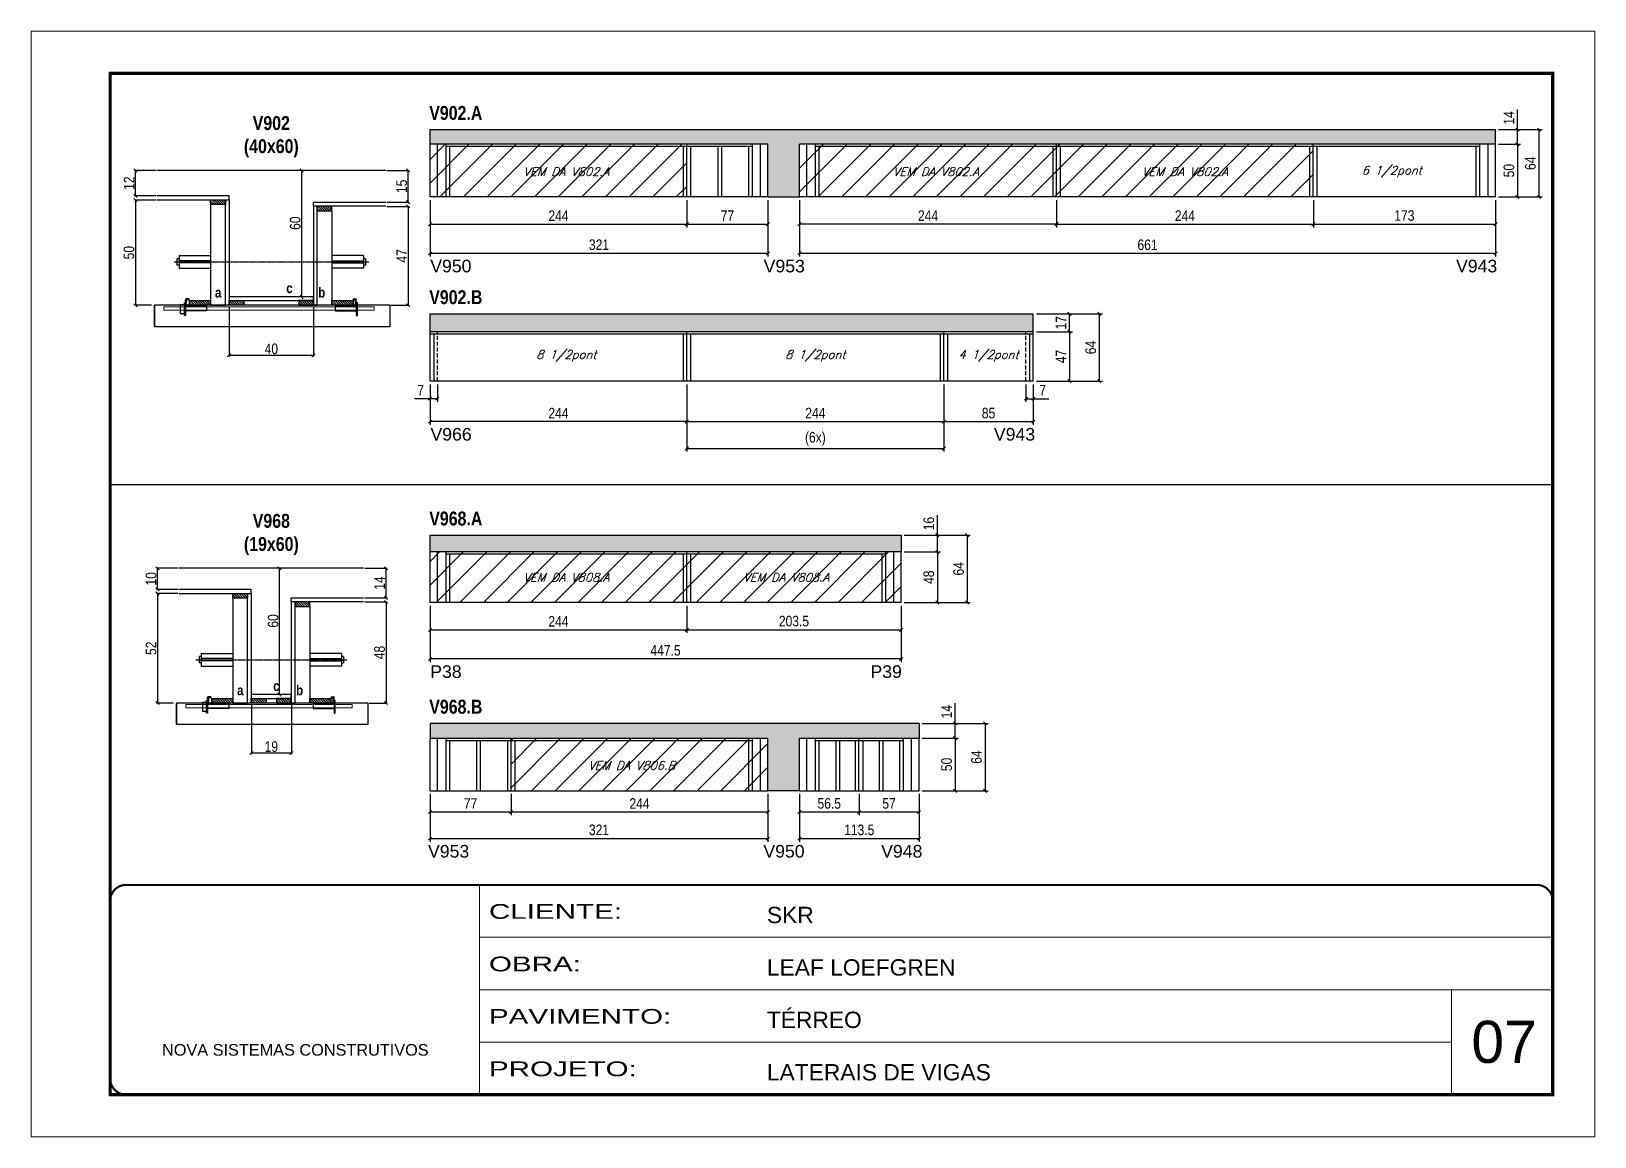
# Model space of a CAD drawing. Extents: x 3309 to 9563, y -2522 to 14608.
# Drawn here: x 6493 to 7978, y 12409 to 13459 of the extents above; entities that cross this region are included whole.
import ezdxf

# ---------------------------------------------------------------- set-up
doc = ezdxf.new("R2010")
doc.units = 0
for name, pattern in [('CONTINUO', [0]), ('DASHED', [0.75, 0.5, -0.25]), ('HIDDEN', [0.375, 0.25, -0.125])]:
    doc.linetypes.add(name, pattern=pattern)
for name, color, linetype in [('5', 5, 'Continuous'), ('barrote', 251, 'Continuous'), ('COTA', 241, 'Continuous'), ('detalhes', 4, 'Continuous'), ('NOMENCLATURA', 7, 'Continuous'), ('Painéis', 200, 'Continuous'), ('presilha', 1, 'Continuous'), ('SARR_2.2x10', 60, 'Continuous'), ('SARR_2.2x7', 40, 'Continuous'), ('SARR_3.5x7', 81, 'Continuous'), ('TENSOR', 3, 'Continuous'), ('texto', 7, 'Continuous')]:
    doc.layers.add(name, color=color, linetype=linetype)
for name, color, linetype, lineweight in [('CARIMBO', 255, 'Continuous', 9), ('CONCRETO', 251, 'Continuous', 25), ('Folhas', 255, 'Continuous', 9), ('Hachura', 251, 'Continuous', 9), ('SARRAFO DE PRESSAO', 251, 'DASHED', 9), ('SCO-___-LAJ', 2, 'Continuous', 0)]:
    doc.layers.add(name, color=color, linetype=linetype, lineweight=lineweight)
doc.styles.add('ARIAL', font='arial.ttf')
doc.styles.add('COTA TECNICA', font='techl___.ttf', dxfattribs={"height": 10})
doc.styles.add('COTA TECNICA 2X', font='techl___.ttf', dxfattribs={"height": 10})
doc.styles.add('Romans', font='romans.shx')
doc.styles.get("Standard").update_dxf_attribs({"font": 'arial.ttf'})
doc.styles.add('TECNICA', font='techb___.ttf', dxfattribs={"height": 10})
doc.styles.add('Tecnologia', font='')
doc.styles.get('Tecnologia').set_extended_font_data('Forgotten Futurist')
doc.dimstyles.new('PAINEL', dxfattribs={"dimtxt": 10, "dimasz": 3, "dimexe": 3, "dimexo": 3, "dimgap": 3, "dimtad": 1, "dimdec": 1, "dimzin": 12, "dimdsep": 46, "dimtxsty": 'COTA TECNICA', "dimblk1": 'OBLIQUE', "dimblk2": 'OBLIQUE', "dimsah": 1, "dimcen": 0.9, "dimclrd": 4, "dimclre": 4, "dimclrt": 240, "dimadec": 1, "dimazin": 3, "dimtfac": 1, "dimtdec": 1, "dimtmove": 0, "dimatfit": 3, "dimfxl": 1, "dimtolj": 1, "dimtzin": 12, "dimarcsym": 0})
doc.dimstyles.new('SECAO', dxfattribs={"dimscale": 0.333333, "dimtxt": 5, "dimasz": 9, "dimexe": 3, "dimexo": 3, "dimgap": 3, "dimtad": 1, "dimdec": 1, "dimlfac": 0.5, "dimzin": 12, "dimdsep": 46, "dimtxsty": 'COTA TECNICA 2X', "dimblk1": 'OBLIQUE', "dimblk2": 'OBLIQUE', "dimsah": 1, "dimcen": 0.9, "dimclrd": 4, "dimclre": 4, "dimclrt": 240, "dimadec": 1, "dimazin": 3, "dimtfac": 1, "dimtdec": 1, "dimtmove": 0, "dimatfit": 3, "dimfxl": 1, "dimtolj": 1, "dimtzin": 12, "dimarcsym": 0})
pattern_1 = [(135, (39937.3988, -110690.9701), (-1.122532015, -1.122532015), [])]

msp = doc.modelspace()

# ---------------------------------------------------------------- texts
at = {"layer": '5', "linetype": 'Continuous'}
for s, rotation, p in [('V950', 359.99996, (6871.82, 13230.29, 0)), ('V953', 359.99996, (7188.51, 13230.29, 0)), ('V943', 0.00004, (7846.16, 13230.29, 0)), ('V966', 0.00004, (6872.04, 13070.5)), ('V943', 0.00004, (7407.2, 13070.5)), ('P38', 359.99996, (6871.82, 12845.05, 0)), ('P39', 359.99996, (7289.94, 12845.05, 0)), ('V953', 0.00004, (6869.72, 12674.42, 0)), ('V950', 0.00004, (7188.25, 12674.42, 0)), ('V948', 0.00004, (7300.1, 12674.42, 0))]:
    msp.add_text(s, height=12, rotation=rotation, dxfattribs=at).set_placement(p)
at = {"layer": 'CARIMBO', "style": 'ARIAL'}
msp.add_text('07', height=40, dxfattribs=at).set_placement((7860.73, 12479.43))
at = {"layer": 'detalhes', "style": 'TECNICA'}
for s, p in [('c', (6735.05, 13210.49)), ('a', (6667.39, 13206.38)), ('b', (6765.36, 13206.37)), ('a', (6688.39, 12828.56)), ('c', (6722.68, 12832.67)), ('b', (6744.36, 12828.55))]:
    msp.add_text(s, height=9.6, dxfattribs=at).set_placement(p)
at = {"layer": 'NOMENCLATURA', "style": 'TECNICA'}
for s, p in [('V902.A', (6870.88, 13375.12, 0)), ('V902.B', (6870.88, 13200.11, 0)), ('V968.A', (6870.88, 12989.88, 0)), ('V968.B', (6870.88, 12811.12, 0))]:
    msp.add_text(s, height=13.2, dxfattribs=at).set_placement(p)
at = {"layer": 'NOMENCLATURA', "char_height": 13.2, "attachment_point": 2, "style": 'TECNICA'}
for s, insert in [('V902\\P(40x60)', (6720.86, 13378.71)), ('V968\\P(19x60)', (6720.89, 13000.89))]:
    msp.add_mtext_dynamic_manual_height_columns(s, width=300.2766, gutter_width=1, heights=[0], dxfattribs=dict(at, insert=insert))
at = {"layer": 'texto', "color": 2, "char_height": 8, "attachment_point": 5, "style": 'Romans'}
for s, insert in [('{\\Q19;\\C256;VEM DA V802.A}', (7001.1, 13325.93, 0)), ('{\\Q19;\\C256;VEM DA V802.A}', (7352.06, 13325.93, 0)), ('{\\Q19;\\C256;VEM DA V802.A}', (7588.56, 13325.93, 0)), ('{\\Q19;\\C256;6 1/2pont}', (7785.06, 13325.93, 0)), ('{\\Q19;\\C256;8 1/2pont}', (7001.1, 13150.92, 0)), ('{\\Q19;\\C256;8 1/2pont}', (7237.6, 13150.92, 0)), ('{\\Q19;\\C256;4 1/2pont}', (7402.1, 13150.92, 0)), ('{\\Q19;\\C256;VEM DA V808.A}', (7001.1, 12940.69, 0)), ('{\\Q19;\\C256;VEM DA V808.A}', (7209.85, 12940.69, 0)), ('{\\Q19;\\C256;VEM DA V806.B}', (7063.06, 12761.93, 0))]:
    msp.add_mtext(s, dxfattribs=dict(at, insert=insert))

# ---------------------------------------------------------------- blocks, each defined once
blk = doc.blocks.new('9999999999')
at = {"color": 30, "linetype": 'CONTINUO'}
for p, q in [((98564.6, 34230.2), (98564.6, 34429.4)), ((98564.6, 34379.6), (99584, 34379.6)), ((98564.6, 34329.8), (99488, 34329.8)), ((99584, 34329.8), (99488, 34329.8)), ((99488, 34329.8), (99488, 34230.2)), ((98564.6, 34280), (99488, 34280))]:
    blk.add_line(p, q, dxfattribs=at)
at = {"color": 30, "linetype": 'CONTINUO', "const_width": 2}
blk.add_lwpolyline([(99584, 34230.2), (99584, 34414.4, 0.414214), (99569, 34429.4), (98229, 34429.4, 0.414214), (98214, 34414.4), (98214, 34245.2, 0.414214), (98229, 34230.2), (99584, 34230.2)], format="xyb", dxfattribs=at)
at = {"layer": 'Folhas'}
blk.add_lwpolyline([(98139, 34190.2), (99624, 34190.2), (99624, 35240.2), (98139, 35240.2)], close=True, dxfattribs=at)
at = {"layer": 'Folhas', "color": 30, "const_width": 3}
blk.add_lwpolyline([(98214, 34230.2), (99584, 34230.2), (99584, 35200.2), (98214, 35200.2)], close=True, dxfattribs=at)
at = {"color": 7, "linetype": 'Continuous', "ltscale": 5, "style": 'ARIAL'}
for s, height, p in [('SKR', 15.48, (98837.7, 34393.1)), ('LEAF LOEFGREN', 15.483, (98837.7, 34343.3)), ('TÉRREO', 15.48, (98837.7, 34293.5)), ('NOVA SISTEMAS CONSTRUTIVOS', 11.059, (98263.2, 34267.2)), ('LATERAIS DE VIGAS', 15.483, (98837.7, 34243.7))]:
    blk.add_text(s, height=height, dxfattribs=at).set_placement(p)
at = {"layer": 'Folhas', "color": 7, "style": 'Tecnologia', "width": 1.5}
for s, p in [('CLIENTE:', (98573.7, 34397.2)), ('OBRA:', (98573.7, 34347.3)), ('PAVIMENTO:', (98573.7, 34297.5)), ('PROJETO:', (98573.7, 34247.7))]:
    blk.add_text(s, height=14, dxfattribs=at).set_placement(p)
blk = doc.blocks.new('PRESILHA METÁLICA 1')
at = {"layer": 'presilha'}
for p, q in [((0, 13), (6, 13)), ((0, 13), (0, 0)), ((6, 0), (0, 0)), ((6, 15.5), (7.5, 15.5)), ((6, -2.5), (6, 15.5)), ((6, 13), (6, 0)), ((7.5, 10.6), (7.5, 19.9)), ((7.5, 15.5), (7.5, -2.5)), ((37.5, 4.1), (7.5, 4.1)), ((12, 21), (8.6, 21)), ((9, 11.6), (9, 18.9)), ((12, 19.5), (9.6, 19.5)), ((37.5, 11), (9.6, 11)), ((12, 21), (12, 19.5)), ((37.5, 11), (37.5, 4.1)), ((7.5, -2.5), (6, -2.5))]:
    blk.add_line(p, q, dxfattribs=at)
for centre, radius, start, end in [((8.6, 19.9), 1.14, 90, 180), ((9.6, 18.9), 0.57, 90, 180), ((9.6, 11.6), 0.57, 180, 270)]:
    blk.add_arc(centre, radius, start, end, dxfattribs=at)
blk = doc.blocks.new('PRESILHA METÁLICA 2')
at = {"layer": 'presilha'}
for p, q in [((-5.2, 23.5), (-5.2, 22)), ((-5.2, 23.5), (-1.9, 23.5)), ((-0.8, 14.6), (-0.8, 22.4)), ((-30.8, 13.5), (-30.8, 6.6)), ((-30.8, 13.5), (-2.8, 13.5)), ((-30.8, 6.6), (-0.8, 6.6)), ((-5.2, 22), (-2.8, 22)), ((-2.2, 14.1), (-2.2, 21.4)), ((0.8, 18), (-0.8, 18)), ((-0.8, 18), (-0.8, 0)), ((-0.8, 0), (0.8, 0)), ((0.8, 0), (0.8, 18))]:
    blk.add_line(p, q, dxfattribs=at)
for centre, radius, start, end in [((-1.9, 22.4), 1.14, 0, 90), ((-2.8, 21.4), 0.57, 0, 90), ((-2.8, 14.1), 0.57, 270, 0)]:
    blk.add_arc(centre, radius, start, end, dxfattribs=at)
blk = doc.blocks.new('_Oblique')
at = {"color": 0, "linetype": 'ByBlock', "lineweight": -2}
blk.add_line((-0.5, -0.5), (0.5, 0.5), dxfattribs=at)
blk = doc.blocks.new('*D1288')
at = {"layer": 'COTA', "color": 4, "lineweight": -2, "transparency": 16777216}
for p, q in [((6611.2, 13299), (6590.8, 13299)), ((6591.8, 13299), (6591.8, 13199)), ((6607, 13199), (6590.8, 13199))]:
    blk.add_line(p, q, dxfattribs=at)
at = {"layer": 'Defpoints', "color": 0, "transparency": 16777216}
for p in [(6612.2, 13299), (6591.8, 13199), (6608, 13199)]:
    blk.add_point(p, dxfattribs=at)
at = {"layer": 'COTA', "color": 4, "lineweight": -2, "transparency": 16777216, "xscale": 3, "yscale": 3, "zscale": 3}
for p, rotation in [((6591.8, 13299), 90), ((6591.8, 13199), 270)]:
    blk.add_blockref('_Oblique', p, dxfattribs=dict(at, rotation=rotation))
at = {"layer": 'COTA', "color": 240, "transparency": 16777216, "insert": (6585.7, 13249), "char_height": 10, "attachment_point": 5, "rotation": 90, "style": 'COTA TECNICA 2X'}
blk.add_mtext('\\A1;50', dxfattribs=at)
blk = doc.blocks.new('*D1289')
at = {"layer": 'COTA', "color": 4, "lineweight": -2, "transparency": 16777216}
for p, q in [((6830.6, 13293), (6851.8, 13293)), ((6850.8, 13293), (6850.8, 13199)), ((6834.7, 13199), (6851.8, 13199))]:
    blk.add_line(p, q, dxfattribs=at)
at = {"layer": 'Defpoints', "color": 0, "transparency": 16777216}
for p in [(6829.6, 13293), (6833.7, 13199), (6850.8, 13199)]:
    blk.add_point(p, dxfattribs=at)
at = {"layer": 'COTA', "color": 4, "lineweight": -2, "transparency": 16777216, "xscale": 3, "yscale": 3, "zscale": 3}
for p, rotation in [((6850.8, 13293), 90), ((6850.8, 13199), 270)]:
    blk.add_blockref('_Oblique', p, dxfattribs=dict(at, rotation=rotation))
at = {"layer": 'COTA', "color": 240, "transparency": 16777216, "insert": (6844.7, 13246), "char_height": 10, "attachment_point": 5, "rotation": 90, "style": 'COTA TECNICA 2X'}
blk.add_mtext('\\A1;47', dxfattribs=at)
blk = doc.blocks.new('*D1290')
at = {"layer": 'COTA', "color": 4, "lineweight": -2, "transparency": 16777216}
for p, q in [((6759.9, 13327), (6748.7, 13327)), ((6749.7, 13207), (6749.7, 13327)), ((6759.9, 13207), (6748.7, 13207))]:
    blk.add_line(p, q, dxfattribs=at)
at = {"layer": 'Defpoints', "color": 0, "transparency": 16777216}
for p in [(6749.7, 13327), (6760.9, 13327), (6760.9, 13207)]:
    blk.add_point(p, dxfattribs=at)
at = {"layer": 'COTA', "color": 4, "lineweight": -2, "transparency": 16777216, "xscale": 3, "yscale": 3, "zscale": 3}
for p, rotation in [((6749.7, 13327), 90), ((6749.7, 13207), 270)]:
    blk.add_blockref('_Oblique', p, dxfattribs=dict(at, rotation=rotation))
at = {"layer": 'COTA', "color": 240, "transparency": 16777216, "insert": (6743.6, 13277), "char_height": 10, "attachment_point": 5, "rotation": 90, "style": 'COTA TECNICA 2X'}
blk.add_mtext('\\A1;60', dxfattribs=at)
blk = doc.blocks.new('*D1291')
at = {"layer": 'COTA', "color": 4, "lineweight": -2, "transparency": 16777216}
for p, q in [((6830.6, 13327), (6851.8, 13327)), ((6850.8, 13297), (6850.8, 13327)), ((6830.6, 13297), (6851.8, 13297))]:
    blk.add_line(p, q, dxfattribs=at)
at = {"layer": 'Defpoints', "color": 0, "transparency": 16777216}
for p in [(6829.6, 13327), (6850.8, 13327), (6829.6, 13297)]:
    blk.add_point(p, dxfattribs=at)
at = {"layer": 'COTA', "color": 4, "lineweight": -2, "transparency": 16777216, "xscale": 3, "yscale": 3, "zscale": 3}
for p, rotation in [((6850.8, 13327), 90), ((6850.8, 13297), 270)]:
    blk.add_blockref('_Oblique', p, dxfattribs=dict(at, rotation=rotation))
at = {"layer": 'COTA', "color": 240, "transparency": 16777216, "insert": (6844.7, 13312), "char_height": 10, "attachment_point": 5, "rotation": 90, "style": 'COTA TECNICA 2X'}
blk.add_mtext('\\A1;15', dxfattribs=at)
blk = doc.blocks.new('*D1293')
at = {"layer": 'COTA', "color": 4, "lineweight": -2, "transparency": 16777216}
for p, q in [((6611.2, 13327), (6590.8, 13327)), ((6591.8, 13303), (6591.8, 13327)), ((6611.2, 13303), (6590.8, 13303))]:
    blk.add_line(p, q, dxfattribs=at)
at = {"layer": 'Defpoints', "color": 0, "transparency": 16777216}
for p in [(6591.8, 13327), (6612.2, 13327), (6612.2, 13303)]:
    blk.add_point(p, dxfattribs=at)
at = {"layer": 'COTA', "color": 4, "lineweight": -2, "transparency": 16777216, "xscale": 3, "yscale": 3, "zscale": 3}
for p, rotation in [((6591.8, 13327), 90), ((6591.8, 13303), 270)]:
    blk.add_blockref('_Oblique', p, dxfattribs=dict(at, rotation=rotation))
at = {"layer": 'COTA', "color": 240, "transparency": 16777216, "insert": (6585.8, 13315), "char_height": 10, "attachment_point": 5, "rotation": 90, "style": 'COTA TECNICA 2X'}
blk.add_mtext('\\A1;12', dxfattribs=at)
blk = doc.blocks.new('*D1292')
at = {"layer": 'COTA', "color": 4, "lineweight": -2, "transparency": 16777216}
for p, q in [((6680.9, 13198), (6680.9, 13150.5)), ((6760.9, 13198), (6760.9, 13150.5)), ((6680.9, 13151.5), (6760.9, 13151.5))]:
    blk.add_line(p, q, dxfattribs=at)
at = {"layer": 'Defpoints', "color": 0, "transparency": 16777216}
for p in [(6680.9, 13199), (6760.9, 13199), (6760.9, 13151.5)]:
    blk.add_point(p, dxfattribs=at)
at = {"layer": 'COTA', "color": 4, "lineweight": -2, "transparency": 16777216, "xscale": 3, "yscale": 3, "zscale": 3, "rotation": 180}
blk.add_blockref('_Oblique', (6680.9, 13151.5), dxfattribs=at)
at = {"layer": 'COTA', "color": 4, "lineweight": -2, "transparency": 16777216, "xscale": 3, "yscale": 3, "zscale": 3}
blk.add_blockref('_Oblique', (6760.9, 13151.5), dxfattribs=at)
at = {"layer": 'COTA', "color": 240, "transparency": 16777216, "insert": (6720.9, 13157.6), "char_height": 10, "attachment_point": 5, "style": 'COTA TECNICA 2X'}
blk.add_mtext('\\A1;40', dxfattribs=at)
blk = doc.blocks.new('*D1294')
at = {"layer": 'COTA', "color": 4, "linetype": 'ByBlock', "lineweight": -2, "transparency": 16777216}
for p, q in [((6871.6, 13298.9), (6871.6, 13245.3)), ((7192.6, 13298.9), (7192.6, 13245.3)), ((7192.6, 13248.3), (6871.6, 13248.3))]:
    blk.add_line(p, q, dxfattribs=at)
at = {"layer": 'Defpoints', "color": 0, "linetype": 'ByBlock', "transparency": 16777216}
for p in [(6871.6, 13301.9), (7192.6, 13301.9), (6871.6, 13248.3)]:
    blk.add_point(p, dxfattribs=at)
at = {"layer": 'COTA', "color": 4, "linetype": 'ByBlock', "lineweight": -2, "transparency": 16777216, "xscale": 3, "yscale": 3, "zscale": 3, "rotation": 180}
blk.add_blockref('_Oblique', (6871.6, 13248.3), dxfattribs=at)
at = {"layer": 'COTA', "color": 4, "linetype": 'ByBlock', "lineweight": -2, "transparency": 16777216, "xscale": 3, "yscale": 3, "zscale": 3}
blk.add_blockref('_Oblique', (7192.6, 13248.3), dxfattribs=at)
at = {"layer": 'COTA', "color": 240, "linetype": 'ByBlock', "transparency": 16777216, "insert": (7032.1, 13256.5), "char_height": 10, "attachment_point": 5, "style": 'COTA TECNICA'}
blk.add_mtext('\\A1;321', dxfattribs=at)
blk = doc.blocks.new('*D1295')
at = {"layer": 'COTA', "color": 4, "lineweight": -2, "transparency": 16777216}
for p, q in [((6871.6, 13298.9), (6871.6, 13273)), ((7115.6, 13298.9), (7115.6, 13273)), ((6871.6, 13276), (7115.6, 13276))]:
    blk.add_line(p, q, dxfattribs=at)
at = {"layer": 'Defpoints', "color": 0, "transparency": 16777216}
for p in [(6871.6, 13301.9), (7115.6, 13301.9), (7115.6, 13276)]:
    blk.add_point(p, dxfattribs=at)
at = {"layer": 'COTA', "color": 4, "lineweight": -2, "transparency": 16777216, "xscale": 3, "yscale": 3, "zscale": 3, "rotation": 180}
blk.add_blockref('_Oblique', (6871.6, 13276), dxfattribs=at)
at = {"layer": 'COTA', "color": 4, "lineweight": -2, "transparency": 16777216, "xscale": 3, "yscale": 3, "zscale": 3}
blk.add_blockref('_Oblique', (7115.6, 13276), dxfattribs=at)
at = {"layer": 'COTA', "color": 240, "transparency": 16777216, "insert": (6993.6, 13284.1), "char_height": 10, "attachment_point": 5, "style": 'COTA TECNICA'}
blk.add_mtext('\\A1;244', dxfattribs=at)
blk = doc.blocks.new('*D1296')
at = {"layer": 'COTA', "color": 4, "lineweight": -2, "transparency": 16777216}
for p, q in [((7115.6, 13298.9), (7115.6, 13273)), ((7192.6, 13298.9), (7192.6, 13273)), ((7115.6, 13276), (7192.6, 13276))]:
    blk.add_line(p, q, dxfattribs=at)
at = {"layer": 'Defpoints', "color": 0, "transparency": 16777216}
for p in [(7115.6, 13301.9), (7192.6, 13301.9), (7192.6, 13276)]:
    blk.add_point(p, dxfattribs=at)
at = {"layer": 'COTA', "color": 4, "lineweight": -2, "transparency": 16777216, "xscale": 3, "yscale": 3, "zscale": 3, "rotation": 180}
blk.add_blockref('_Oblique', (7115.6, 13276), dxfattribs=at)
at = {"layer": 'COTA', "color": 4, "lineweight": -2, "transparency": 16777216, "xscale": 3, "yscale": 3, "zscale": 3}
blk.add_blockref('_Oblique', (7192.6, 13276), dxfattribs=at)
at = {"layer": 'COTA', "color": 240, "transparency": 16777216, "insert": (7154.1, 13284.1), "char_height": 10, "attachment_point": 5, "style": 'COTA TECNICA'}
blk.add_mtext('\\A1;77', dxfattribs=at)
blk = doc.blocks.new('*D1297')
at = {"layer": 'COTA', "color": 4, "linetype": 'ByBlock', "lineweight": -2, "transparency": 16777216}
for p, q in [((7222.6, 13298.9), (7222.6, 13273)), ((7466.6, 13298.9), (7466.6, 13273)), ((7466.6, 13276), (7222.6, 13276))]:
    blk.add_line(p, q, dxfattribs=at)
at = {"layer": 'Defpoints', "color": 0, "linetype": 'ByBlock', "transparency": 16777216}
for p in [(7222.6, 13301.9), (7466.6, 13301.9), (7222.6, 13276)]:
    blk.add_point(p, dxfattribs=at)
at = {"layer": 'COTA', "color": 4, "linetype": 'ByBlock', "lineweight": -2, "transparency": 16777216, "xscale": 3, "yscale": 3, "zscale": 3, "rotation": 180}
blk.add_blockref('_Oblique', (7222.6, 13276), dxfattribs=at)
at = {"layer": 'COTA', "color": 4, "linetype": 'ByBlock', "lineweight": -2, "transparency": 16777216, "xscale": 3, "yscale": 3, "zscale": 3}
blk.add_blockref('_Oblique', (7466.6, 13276), dxfattribs=at)
at = {"layer": 'COTA', "color": 240, "linetype": 'ByBlock', "transparency": 16777216, "insert": (7344.6, 13284.1), "char_height": 10, "attachment_point": 5, "style": 'COTA TECNICA'}
blk.add_mtext('\\A1;244', dxfattribs=at)
blk = doc.blocks.new('*D1300')
at = {"layer": 'COTA', "color": 4, "linetype": 'ByBlock', "lineweight": -2, "transparency": 16777216}
for p, q in [((7222.6, 13298.9), (7222.6, 13245.3)), ((7883.6, 13298.9), (7883.6, 13245.3)), ((7883.6, 13248.3), (7222.6, 13248.3))]:
    blk.add_line(p, q, dxfattribs=at)
at = {"layer": 'Defpoints', "color": 0, "linetype": 'ByBlock', "transparency": 16777216}
for p in [(7222.6, 13301.9), (7883.6, 13301.9), (7222.6, 13248.3)]:
    blk.add_point(p, dxfattribs=at)
at = {"layer": 'COTA', "color": 4, "linetype": 'ByBlock', "lineweight": -2, "transparency": 16777216, "xscale": 3, "yscale": 3, "zscale": 3, "rotation": 180}
blk.add_blockref('_Oblique', (7222.6, 13248.3), dxfattribs=at)
at = {"layer": 'COTA', "color": 4, "linetype": 'ByBlock', "lineweight": -2, "transparency": 16777216, "xscale": 3, "yscale": 3, "zscale": 3}
blk.add_blockref('_Oblique', (7883.6, 13248.3), dxfattribs=at)
at = {"layer": 'COTA', "color": 240, "linetype": 'ByBlock', "transparency": 16777216, "insert": (7553.1, 13256.4), "char_height": 10, "attachment_point": 5, "style": 'COTA TECNICA'}
blk.add_mtext('\\A1;661', dxfattribs=at)
blk = doc.blocks.new('*D1298')
at = {"layer": 'COTA', "color": 4, "lineweight": -2, "transparency": 16777216}
for p, q in [((7466.6, 13298.9), (7466.6, 13273)), ((7710.6, 13298.9), (7710.6, 13273)), ((7466.6, 13276), (7710.6, 13276))]:
    blk.add_line(p, q, dxfattribs=at)
at = {"layer": 'Defpoints', "color": 0, "transparency": 16777216}
for p in [(7466.6, 13301.9, 0), (7710.6, 13301.9, 0), (7710.6, 13276)]:
    blk.add_point(p, dxfattribs=at)
at = {"layer": 'COTA', "color": 4, "lineweight": -2, "transparency": 16777216, "xscale": 3, "yscale": 3, "zscale": 3, "rotation": 180}
blk.add_blockref('_Oblique', (7466.6, 13276), dxfattribs=at)
at = {"layer": 'COTA', "color": 4, "lineweight": -2, "transparency": 16777216, "xscale": 3, "yscale": 3, "zscale": 3}
blk.add_blockref('_Oblique', (7710.6, 13276), dxfattribs=at)
at = {"layer": 'COTA', "color": 240, "transparency": 16777216, "insert": (7588.6, 13284.1), "char_height": 10, "attachment_point": 5, "style": 'COTA TECNICA'}
blk.add_mtext('\\A1;244', dxfattribs=at)
blk = doc.blocks.new('*D1299')
at = {"layer": 'COTA', "color": 4, "lineweight": -2, "transparency": 16777216}
for p, q in [((7886.6, 13365.9), (7927.9, 13365.9)), ((7924.9, 13365.9), (7924.9, 13301.9)), ((7886.6, 13301.9), (7927.9, 13301.9))]:
    blk.add_line(p, q, dxfattribs=at)
at = {"layer": 'Defpoints', "color": 0, "transparency": 16777216}
for p in [(7883.6, 13365.9, 0), (7883.6, 13301.9, 0), (7924.9, 13301.9)]:
    blk.add_point(p, dxfattribs=at)
at = {"layer": 'COTA', "color": 4, "lineweight": -2, "transparency": 16777216, "xscale": 3, "yscale": 3, "zscale": 3}
for p, rotation in [((7924.9, 13365.9), 90), ((7924.9, 13301.9), 270)]:
    blk.add_blockref('_Oblique', p, dxfattribs=dict(at, rotation=rotation))
at = {"layer": 'COTA', "color": 240, "transparency": 16777216, "insert": (7916.8, 13333.9), "char_height": 10, "attachment_point": 5, "rotation": 90, "style": 'COTA TECNICA'}
blk.add_mtext('\\A1;64', dxfattribs=at)
blk = doc.blocks.new('*D1301')
at = {"layer": 'COTA', "color": 4, "lineweight": -2, "transparency": 16777216}
for p, q in [((7710.6, 13298.9), (7710.6, 13273)), ((7883.6, 13298.9), (7883.6, 13273)), ((7710.6, 13276), (7883.6, 13276))]:
    blk.add_line(p, q, dxfattribs=at)
at = {"layer": 'Defpoints', "color": 0, "transparency": 16777216}
for p in [(7710.6, 13301.9, 0), (7883.6, 13301.9, 0), (7883.6, 13276)]:
    blk.add_point(p, dxfattribs=at)
at = {"layer": 'COTA', "color": 4, "lineweight": -2, "transparency": 16777216, "xscale": 3, "yscale": 3, "zscale": 3, "rotation": 180}
blk.add_blockref('_Oblique', (7710.6, 13276), dxfattribs=at)
at = {"layer": 'COTA', "color": 4, "lineweight": -2, "transparency": 16777216, "xscale": 3, "yscale": 3, "zscale": 3}
blk.add_blockref('_Oblique', (7883.6, 13276), dxfattribs=at)
at = {"layer": 'COTA', "color": 240, "transparency": 16777216, "insert": (7797.1, 13284.2), "char_height": 10, "attachment_point": 5, "style": 'COTA TECNICA'}
blk.add_mtext('\\A1;173', dxfattribs=at)
blk = doc.blocks.new('*D1302')
at = {"layer": 'COTA', "color": 4, "lineweight": -2, "transparency": 16777216}
for p, q in [((7886.6, 13351.9), (7907.5, 13351.9)), ((7904.5, 13351.9), (7904.5, 13301.9)), ((7886.6, 13301.9), (7907.5, 13301.9))]:
    blk.add_line(p, q, dxfattribs=at)
at = {"layer": 'Defpoints', "color": 0, "transparency": 16777216}
for p in [(7883.6, 13351.9, 0), (7883.6, 13301.9, 0), (7904.5, 13301.9)]:
    blk.add_point(p, dxfattribs=at)
at = {"layer": 'COTA', "color": 4, "lineweight": -2, "transparency": 16777216, "xscale": 3, "yscale": 3, "zscale": 3}
for p, rotation in [((7904.5, 13351.9), 90), ((7904.5, 13301.9), 270)]:
    blk.add_blockref('_Oblique', p, dxfattribs=dict(at, rotation=rotation))
at = {"layer": 'COTA', "color": 240, "transparency": 16777216, "insert": (7896.4, 13326.9), "char_height": 10, "attachment_point": 5, "rotation": 90, "style": 'COTA TECNICA'}
blk.add_mtext('\\A1;50', dxfattribs=at)
blk = doc.blocks.new('*D1303')
at = {"layer": 'COTA', "color": 4, "lineweight": -2, "transparency": 16777216}
for p, q in [((7904.5, 13365.9), (7904.5, 13385)), ((7886.6, 13365.9), (7907.5, 13365.9)), ((7904.5, 13351.9), (7904.5, 13365.9)), ((7886.6, 13351.9), (7907.5, 13351.9))]:
    blk.add_line(p, q, dxfattribs=at)
at = {"layer": 'Defpoints', "color": 0, "transparency": 16777216}
for p in [(7883.6, 13365.9, 0), (7904.5, 13365.9), (7883.6, 13351.9, 0)]:
    blk.add_point(p, dxfattribs=at)
at = {"layer": 'COTA', "color": 4, "lineweight": -2, "transparency": 16777216, "xscale": 3, "yscale": 3, "zscale": 3}
for p, rotation in [((7904.5, 13365.9), 90), ((7904.5, 13351.9), 270)]:
    blk.add_blockref('_Oblique', p, dxfattribs=dict(at, rotation=rotation))
at = {"layer": 'COTA', "color": 240, "transparency": 16777216, "insert": (7896.4, 13377), "char_height": 10, "attachment_point": 5, "rotation": 90, "style": 'COTA TECNICA'}
blk.add_mtext('\\A1;14', dxfattribs=at)
blk = doc.blocks.new('*D1305')
at = {"layer": 'COTA', "color": 4, "linetype": 'ByBlock', "lineweight": -2, "transparency": 16777216}
for p, q in [((6871.6, 13123.9), (6871.6, 13085.5)), ((7115.6, 13123.9), (7115.6, 13085.5)), ((7115.6, 13088.5), (6871.6, 13088.5))]:
    blk.add_line(p, q, dxfattribs=at)
at = {"layer": 'Defpoints', "color": 0, "linetype": 'ByBlock', "transparency": 16777216}
for p in [(6871.6, 13126.9), (7115.6, 13126.9), (6871.6, 13088.5)]:
    blk.add_point(p, dxfattribs=at)
at = {"layer": 'COTA', "color": 4, "linetype": 'ByBlock', "lineweight": -2, "transparency": 16777216, "xscale": 3, "yscale": 3, "zscale": 3, "rotation": 180}
blk.add_blockref('_Oblique', (6871.6, 13088.5), dxfattribs=at)
at = {"layer": 'COTA', "color": 4, "linetype": 'ByBlock', "lineweight": -2, "transparency": 16777216, "xscale": 3, "yscale": 3, "zscale": 3}
blk.add_blockref('_Oblique', (7115.6, 13088.5), dxfattribs=at)
at = {"layer": 'COTA', "color": 240, "linetype": 'ByBlock', "transparency": 16777216, "insert": (6993.6, 13096.6), "char_height": 10, "attachment_point": 5, "style": 'COTA TECNICA'}
blk.add_mtext('\\A1;244', dxfattribs=at)
blk = doc.blocks.new('*D1306')
at = {"layer": 'COTA', "color": 4, "lineweight": -2, "transparency": 16777216}
for p, q in [((7115.6, 13123.9), (7115.6, 13085.5)), ((7359.6, 13123.9), (7359.6, 13085.5)), ((7115.6, 13088.5), (7359.6, 13088.5))]:
    blk.add_line(p, q, dxfattribs=at)
at = {"layer": 'Defpoints', "color": 0, "transparency": 16777216}
for p in [(7115.6, 13126.9, 0), (7359.6, 13126.9, 0), (7359.6, 13088.5)]:
    blk.add_point(p, dxfattribs=at)
at = {"layer": 'COTA', "color": 4, "lineweight": -2, "transparency": 16777216, "xscale": 3, "yscale": 3, "zscale": 3, "rotation": 180}
blk.add_blockref('_Oblique', (7115.6, 13088.5), dxfattribs=at)
at = {"layer": 'COTA', "color": 4, "lineweight": -2, "transparency": 16777216, "xscale": 3, "yscale": 3, "zscale": 3}
blk.add_blockref('_Oblique', (7359.6, 13088.5), dxfattribs=at)
at = {"layer": 'COTA', "color": 240, "transparency": 16777216, "insert": (7237.6, 13096.6), "char_height": 10, "attachment_point": 5, "style": 'COTA TECNICA'}
blk.add_mtext('\\A1;244', dxfattribs=at)
blk = doc.blocks.new('*D1307')
at = {"layer": 'COTA', "color": 4, "lineweight": -2, "transparency": 16777216}
for p, q in [((7447.6, 13190.9), (7510.3, 13190.9)), ((7507.3, 13190.9), (7507.3, 13126.9)), ((7447.6, 13126.9), (7510.3, 13126.9))]:
    blk.add_line(p, q, dxfattribs=at)
at = {"layer": 'Defpoints', "color": 0, "transparency": 16777216}
for p in [(7444.6, 13190.9, 0), (7444.6, 13126.9, 0), (7507.3, 13126.9)]:
    blk.add_point(p, dxfattribs=at)
at = {"layer": 'COTA', "color": 4, "lineweight": -2, "transparency": 16777216, "xscale": 3, "yscale": 3, "zscale": 3}
for p, rotation in [((7507.3, 13190.9), 90), ((7507.3, 13126.9), 270)]:
    blk.add_blockref('_Oblique', p, dxfattribs=dict(at, rotation=rotation))
at = {"layer": 'COTA', "color": 240, "transparency": 16777216, "insert": (7499.2, 13158.9), "char_height": 10, "attachment_point": 5, "rotation": 90, "style": 'COTA TECNICA'}
blk.add_mtext('\\A1;64', dxfattribs=at)
blk = doc.blocks.new('*D1309')
at = {"layer": 'COTA', "color": 4, "lineweight": -2, "transparency": 16777216}
for p, q in [((7359.6, 13123.9), (7359.6, 13085.5)), ((7444.6, 13123.9), (7444.6, 13085.5)), ((7359.6, 13088.5), (7444.6, 13088.5))]:
    blk.add_line(p, q, dxfattribs=at)
at = {"layer": 'Defpoints', "color": 0, "transparency": 16777216}
for p in [(7359.6, 13126.9, 0), (7444.6, 13126.9, 0), (7444.6, 13088.5)]:
    blk.add_point(p, dxfattribs=at)
at = {"layer": 'COTA', "color": 4, "lineweight": -2, "transparency": 16777216, "xscale": 3, "yscale": 3, "zscale": 3, "rotation": 180}
blk.add_blockref('_Oblique', (7359.6, 13088.5), dxfattribs=at)
at = {"layer": 'COTA', "color": 4, "lineweight": -2, "transparency": 16777216, "xscale": 3, "yscale": 3, "zscale": 3}
blk.add_blockref('_Oblique', (7444.6, 13088.5), dxfattribs=at)
at = {"layer": 'COTA', "color": 240, "transparency": 16777216, "insert": (7402.1, 13096.6), "char_height": 10, "attachment_point": 5, "style": 'COTA TECNICA'}
blk.add_mtext('\\A1;85', dxfattribs=at)
blk = doc.blocks.new('*D1310')
at = {"layer": 'COTA', "color": 4, "lineweight": -2, "transparency": 16777216}
for p, q in [((7447.6, 13173.9), (7482, 13173.9)), ((7479, 13173.9), (7479, 13126.9)), ((7447.6, 13126.9), (7482, 13126.9))]:
    blk.add_line(p, q, dxfattribs=at)
at = {"layer": 'Defpoints', "color": 0, "transparency": 16777216}
for p in [(7444.6, 13173.9, 0), (7444.6, 13126.9, 0), (7479, 13126.9)]:
    blk.add_point(p, dxfattribs=at)
at = {"layer": 'COTA', "color": 4, "lineweight": -2, "transparency": 16777216, "xscale": 3, "yscale": 3, "zscale": 3}
for p, rotation in [((7479, 13173.9), 90), ((7479, 13126.9), 270)]:
    blk.add_blockref('_Oblique', p, dxfattribs=dict(at, rotation=rotation))
at = {"layer": 'COTA', "color": 240, "transparency": 16777216, "insert": (7470.9, 13150.4), "char_height": 10, "attachment_point": 5, "rotation": 90, "style": 'COTA TECNICA'}
blk.add_mtext('\\A1;47', dxfattribs=at)
blk = doc.blocks.new('*D1311')
at = {"layer": 'COTA', "color": 4, "lineweight": -2, "transparency": 16777216}
for p, q in [((7447.6, 13190.9), (7482, 13190.9)), ((7479, 13173.9), (7479, 13190.9)), ((7447.6, 13173.9), (7482, 13173.9))]:
    blk.add_line(p, q, dxfattribs=at)
at = {"layer": 'Defpoints', "color": 0, "transparency": 16777216}
for p in [(7444.6, 13190.9, 0), (7479, 13190.9), (7444.6, 13173.9, 0)]:
    blk.add_point(p, dxfattribs=at)
at = {"layer": 'COTA', "color": 4, "lineweight": -2, "transparency": 16777216, "xscale": 3, "yscale": 3, "zscale": 3}
for p, rotation in [((7479, 13190.9), 90), ((7479, 13173.9), 270)]:
    blk.add_blockref('_Oblique', p, dxfattribs=dict(at, rotation=rotation))
at = {"layer": 'COTA', "color": 240, "transparency": 16777216, "insert": (7470.9, 13182.4), "char_height": 10, "attachment_point": 5, "rotation": 90, "style": 'COTA TECNICA'}
blk.add_mtext('\\A1;17', dxfattribs=at)
blk = doc.blocks.new('*D1312')
at = {"layer": 'COTA', "color": 4, "lineweight": -2, "transparency": 16777216}
for p, q in [((7115.6, 13123.9), (7115.6, 13060)), ((7359.6, 13123.9), (7359.6, 13060)), ((7115.6, 13063), (7359.6, 13063))]:
    blk.add_line(p, q, dxfattribs=at)
at = {"layer": 'Defpoints', "color": 0, "transparency": 16777216}
for p in [(7115.6, 13126.9, 0), (7359.6, 13126.9, 0), (7359.6, 13063)]:
    blk.add_point(p, dxfattribs=at)
at = {"layer": 'COTA', "color": 4, "lineweight": -2, "transparency": 16777216, "xscale": 3, "yscale": 3, "zscale": 3, "rotation": 180}
blk.add_blockref('_Oblique', (7115.6, 13063), dxfattribs=at)
at = {"layer": 'COTA', "color": 4, "lineweight": -2, "transparency": 16777216, "xscale": 3, "yscale": 3, "zscale": 3}
blk.add_blockref('_Oblique', (7359.6, 13063), dxfattribs=at)
at = {"layer": 'COTA', "color": 240, "transparency": 16777216, "insert": (7237.6, 13072.2), "char_height": 10, "attachment_point": 5, "style": 'COTA TECNICA'}
blk.add_mtext('\\A1;(6x)', dxfattribs=at)
blk = doc.blocks.new('*D1313')
at = {"layer": 'COTA', "color": 4, "lineweight": -2, "transparency": 16777216}
for p, q in [((7437.6, 13123.9), (7437.6, 13107.3)), ((7444.6, 13123.9), (7444.6, 13107.3)), ((7437.6, 13110.3), (7444.6, 13110.3)), ((7444.6, 13110.3), (7459.3, 13110.3))]:
    blk.add_line(p, q, dxfattribs=at)
at = {"layer": 'Defpoints', "color": 0, "transparency": 16777216}
for p in [(7437.6, 13126.9, 0), (7444.6, 13126.9, 0), (7444.6, 13110.3)]:
    blk.add_point(p, dxfattribs=at)
at = {"layer": 'COTA', "color": 4, "lineweight": -2, "transparency": 16777216, "xscale": 3, "yscale": 3, "zscale": 3, "rotation": 180}
blk.add_blockref('_Oblique', (7437.6, 13110.3), dxfattribs=at)
at = {"layer": 'COTA', "color": 4, "lineweight": -2, "transparency": 16777216, "xscale": 3, "yscale": 3, "zscale": 3}
blk.add_blockref('_Oblique', (7444.6, 13110.3), dxfattribs=at)
at = {"layer": 'COTA', "color": 240, "transparency": 16777216, "insert": (7453.5, 13118.4), "char_height": 10, "attachment_point": 5, "style": 'COTA TECNICA'}
blk.add_mtext('\\A1;7', dxfattribs=at)
blk = doc.blocks.new('*D1308')
at = {"layer": 'COTA', "color": 4, "lineweight": -2, "transparency": 16777216}
for p, q in [((6871.6, 13123.9), (6871.6, 13107.3)), ((6878.6, 13123.9), (6878.6, 13107.3)), ((6871.6, 13110.3), (6856.9, 13110.3)), ((6878.6, 13110.3), (6871.6, 13110.3))]:
    blk.add_line(p, q, dxfattribs=at)
at = {"layer": 'Defpoints', "color": 0, "transparency": 16777216}
for p in [(6871.6, 13126.9, 0), (6878.6, 13126.9, 0), (6871.6, 13110.3)]:
    blk.add_point(p, dxfattribs=at)
at = {"layer": 'COTA', "color": 4, "lineweight": -2, "transparency": 16777216, "xscale": 3, "yscale": 3, "zscale": 3, "rotation": 180}
blk.add_blockref('_Oblique', (6871.6, 13110.3), dxfattribs=at)
at = {"layer": 'COTA', "color": 4, "lineweight": -2, "transparency": 16777216, "xscale": 3, "yscale": 3, "zscale": 3}
blk.add_blockref('_Oblique', (6878.6, 13110.3), dxfattribs=at)
at = {"layer": 'COTA', "color": 240, "transparency": 16777216, "insert": (6862.7, 13118.4), "char_height": 10, "attachment_point": 5, "style": 'COTA TECNICA'}
blk.add_mtext('\\A1;7', dxfattribs=at)
blk = doc.blocks.new('*D1314')
at = {"layer": 'COTA', "color": 4, "lineweight": -2, "transparency": 16777216}
for p, q in [((6701.9, 12820.2), (6701.9, 12772.7)), ((6739.9, 12820.2), (6739.9, 12772.7)), ((6739.9, 12773.7), (6701.9, 12773.7))]:
    blk.add_line(p, q, dxfattribs=at)
at = {"layer": 'Defpoints', "color": 0, "transparency": 16777216}
for p in [(6701.9, 12821.2), (6739.9, 12821.2), (6701.9, 12773.7)]:
    blk.add_point(p, dxfattribs=at)
at = {"layer": 'COTA', "color": 4, "lineweight": -2, "transparency": 16777216, "xscale": 3, "yscale": 3, "zscale": 3, "rotation": 180}
blk.add_blockref('_Oblique', (6701.9, 12773.7), dxfattribs=at)
at = {"layer": 'COTA', "color": 4, "lineweight": -2, "transparency": 16777216, "xscale": 3, "yscale": 3, "zscale": 3}
blk.add_blockref('_Oblique', (6739.9, 12773.7), dxfattribs=at)
at = {"layer": 'COTA', "color": 240, "transparency": 16777216, "insert": (6720.9, 12779.8), "char_height": 10, "attachment_point": 5, "style": 'COTA TECNICA 2X'}
blk.add_mtext('\\A1;19', dxfattribs=at)
blk = doc.blocks.new('*D1315')
at = {"layer": 'COTA', "color": 4, "lineweight": -2, "transparency": 16777216}
for p, q in [((6632.2, 12925.2), (6611.8, 12925.2)), ((6612.8, 12925.2), (6612.8, 12821.2)), ((6628, 12821.2), (6611.8, 12821.2))]:
    blk.add_line(p, q, dxfattribs=at)
at = {"layer": 'Defpoints', "color": 0, "transparency": 16777216}
for p in [(6633.2, 12925.2), (6612.8, 12821.2), (6629, 12821.2)]:
    blk.add_point(p, dxfattribs=at)
at = {"layer": 'COTA', "color": 4, "lineweight": -2, "transparency": 16777216, "xscale": 3, "yscale": 3, "zscale": 3}
for p, rotation in [((6612.8, 12925.2), 90), ((6612.8, 12821.2), 270)]:
    blk.add_blockref('_Oblique', p, dxfattribs=dict(at, rotation=rotation))
at = {"layer": 'COTA', "color": 240, "transparency": 16777216, "insert": (6606.7, 12873.2), "char_height": 10, "attachment_point": 5, "rotation": 90, "style": 'COTA TECNICA 2X'}
blk.add_mtext('\\A1;52', dxfattribs=at)
blk = doc.blocks.new('*D1316')
at = {"layer": 'COTA', "color": 4, "lineweight": -2, "transparency": 16777216}
for p, q in [((6809.6, 12917.2), (6830.8, 12917.2)), ((6829.8, 12917.2), (6829.8, 12821.2)), ((6813.7, 12821.2), (6830.8, 12821.2))]:
    blk.add_line(p, q, dxfattribs=at)
at = {"layer": 'Defpoints', "color": 0, "transparency": 16777216}
for p in [(6808.6, 12917.2), (6812.7, 12821.2), (6829.8, 12821.2)]:
    blk.add_point(p, dxfattribs=at)
at = {"layer": 'COTA', "color": 4, "lineweight": -2, "transparency": 16777216, "xscale": 3, "yscale": 3, "zscale": 3}
for p, rotation in [((6829.8, 12917.2), 90), ((6829.8, 12821.2), 270)]:
    blk.add_blockref('_Oblique', p, dxfattribs=dict(at, rotation=rotation))
at = {"layer": 'COTA', "color": 240, "transparency": 16777216, "insert": (6823.7, 12869.2), "char_height": 10, "attachment_point": 5, "rotation": 90, "style": 'COTA TECNICA 2X'}
blk.add_mtext('\\A1;48', dxfattribs=at)
blk = doc.blocks.new('*D1317')
at = {"layer": 'COTA', "color": 4, "lineweight": -2, "transparency": 16777216}
for p, q in [((6738.9, 12949.2), (6727.7, 12949.2)), ((6728.7, 12829.2), (6728.7, 12949.2)), ((6738.9, 12829.2), (6727.7, 12829.2))]:
    blk.add_line(p, q, dxfattribs=at)
at = {"layer": 'Defpoints', "color": 0, "transparency": 16777216}
for p in [(6728.7, 12949.2), (6739.9, 12949.2), (6739.9, 12829.2)]:
    blk.add_point(p, dxfattribs=at)
at = {"layer": 'COTA', "color": 4, "lineweight": -2, "transparency": 16777216, "xscale": 3, "yscale": 3, "zscale": 3}
for p, rotation in [((6728.7, 12949.2), 90), ((6728.7, 12829.2), 270)]:
    blk.add_blockref('_Oblique', p, dxfattribs=dict(at, rotation=rotation))
at = {"layer": 'COTA', "color": 240, "transparency": 16777216, "insert": (6722.6, 12899.2), "char_height": 10, "attachment_point": 5, "rotation": 90, "style": 'COTA TECNICA 2X'}
blk.add_mtext('\\A1;60', dxfattribs=at)
blk = doc.blocks.new('*D1318')
at = {"layer": 'COTA', "color": 4, "lineweight": -2, "transparency": 16777216}
for p, q in [((6809.6, 12949.2), (6830.8, 12949.2)), ((6829.8, 12921.2), (6829.8, 12949.2)), ((6809.6, 12921.2), (6830.8, 12921.2))]:
    blk.add_line(p, q, dxfattribs=at)
at = {"layer": 'Defpoints', "color": 0, "transparency": 16777216}
for p in [(6808.6, 12949.2), (6829.8, 12949.2), (6808.6, 12921.2)]:
    blk.add_point(p, dxfattribs=at)
at = {"layer": 'COTA', "color": 4, "lineweight": -2, "transparency": 16777216, "xscale": 3, "yscale": 3, "zscale": 3}
for p, rotation in [((6829.8, 12949.2), 90), ((6829.8, 12921.2), 270)]:
    blk.add_blockref('_Oblique', p, dxfattribs=dict(at, rotation=rotation))
at = {"layer": 'COTA', "color": 240, "transparency": 16777216, "insert": (6823.7, 12935.2), "char_height": 10, "attachment_point": 5, "rotation": 90, "style": 'COTA TECNICA 2X'}
blk.add_mtext('\\A1;14', dxfattribs=at)
blk = doc.blocks.new('*D1319')
at = {"layer": 'COTA', "color": 4, "lineweight": -2, "transparency": 16777216}
for p, q in [((6632.2, 12949.2), (6611.8, 12949.2)), ((6612.8, 12929.2), (6612.8, 12949.2)), ((6632.2, 12929.2), (6611.8, 12929.2))]:
    blk.add_line(p, q, dxfattribs=at)
at = {"layer": 'Defpoints', "color": 0, "transparency": 16777216}
for p in [(6612.8, 12949.2), (6633.2, 12949.2), (6633.2, 12929.2)]:
    blk.add_point(p, dxfattribs=at)
at = {"layer": 'COTA', "color": 4, "lineweight": -2, "transparency": 16777216, "xscale": 3, "yscale": 3, "zscale": 3}
for p, rotation in [((6612.8, 12949.2), 90), ((6612.8, 12929.2), 270)]:
    blk.add_blockref('_Oblique', p, dxfattribs=dict(at, rotation=rotation))
at = {"layer": 'COTA', "color": 240, "transparency": 16777216, "insert": (6606.7, 12939.2), "char_height": 10, "attachment_point": 5, "rotation": 90, "style": 'COTA TECNICA 2X'}
blk.add_mtext('\\A1;10', dxfattribs=at)
blk = doc.blocks.new('*D1320')
at = {"layer": 'COTA', "color": 4, "linetype": 'ByBlock', "lineweight": -2, "transparency": 16777216}
for p, q in [((6871.6, 12913.7), (6871.6, 12860.1)), ((7319.1, 12913.7), (7319.1, 12860.1)), ((7319.1, 12863.1), (6871.6, 12863.1))]:
    blk.add_line(p, q, dxfattribs=at)
at = {"layer": 'Defpoints', "color": 0, "linetype": 'ByBlock', "transparency": 16777216}
for p in [(6871.6, 12916.7), (7319.1, 12916.7), (6871.6, 12863.1)]:
    blk.add_point(p, dxfattribs=at)
at = {"layer": 'COTA', "color": 4, "linetype": 'ByBlock', "lineweight": -2, "transparency": 16777216, "xscale": 3, "yscale": 3, "zscale": 3, "rotation": 180}
blk.add_blockref('_Oblique', (6871.6, 12863.1), dxfattribs=at)
at = {"layer": 'COTA', "color": 4, "linetype": 'ByBlock', "lineweight": -2, "transparency": 16777216, "xscale": 3, "yscale": 3, "zscale": 3}
blk.add_blockref('_Oblique', (7319.1, 12863.1), dxfattribs=at)
at = {"layer": 'COTA', "color": 240, "linetype": 'ByBlock', "transparency": 16777216, "insert": (7095.3, 12871.2), "char_height": 10, "attachment_point": 5, "style": 'COTA TECNICA'}
blk.add_mtext('\\A1;447.5', dxfattribs=at)
blk = doc.blocks.new('*D1321')
at = {"layer": 'COTA', "color": 4, "lineweight": -2, "transparency": 16777216}
for p, q in [((6871.6, 12913.7), (6871.6, 12887.8)), ((7115.6, 12913.7), (7115.6, 12887.8)), ((6871.6, 12890.8), (7115.6, 12890.8))]:
    blk.add_line(p, q, dxfattribs=at)
at = {"layer": 'Defpoints', "color": 0, "transparency": 16777216}
for p in [(6871.6, 12916.7), (7115.6, 12916.7), (7115.6, 12890.8)]:
    blk.add_point(p, dxfattribs=at)
at = {"layer": 'COTA', "color": 4, "lineweight": -2, "transparency": 16777216, "xscale": 3, "yscale": 3, "zscale": 3, "rotation": 180}
blk.add_blockref('_Oblique', (6871.6, 12890.8), dxfattribs=at)
at = {"layer": 'COTA', "color": 4, "lineweight": -2, "transparency": 16777216, "xscale": 3, "yscale": 3, "zscale": 3}
blk.add_blockref('_Oblique', (7115.6, 12890.8), dxfattribs=at)
at = {"layer": 'COTA', "color": 240, "transparency": 16777216, "insert": (6993.6, 12898.8), "char_height": 10, "attachment_point": 5, "style": 'COTA TECNICA'}
blk.add_mtext('\\A1;244', dxfattribs=at)
blk = doc.blocks.new('*D1322')
at = {"layer": 'COTA', "color": 4, "lineweight": -2, "transparency": 16777216}
for p, q in [((7115.6, 12913.7), (7115.6, 12887.8)), ((7319.1, 12913.7), (7319.1, 12887.8)), ((7115.6, 12890.8), (7319.1, 12890.8))]:
    blk.add_line(p, q, dxfattribs=at)
at = {"layer": 'Defpoints', "color": 0, "transparency": 16777216}
for p in [(7115.6, 12916.7), (7319.1, 12916.7), (7319.1, 12890.8)]:
    blk.add_point(p, dxfattribs=at)
at = {"layer": 'COTA', "color": 4, "lineweight": -2, "transparency": 16777216, "xscale": 3, "yscale": 3, "zscale": 3, "rotation": 180}
blk.add_blockref('_Oblique', (7115.6, 12890.8), dxfattribs=at)
at = {"layer": 'COTA', "color": 4, "lineweight": -2, "transparency": 16777216, "xscale": 3, "yscale": 3, "zscale": 3}
blk.add_blockref('_Oblique', (7319.1, 12890.8), dxfattribs=at)
at = {"layer": 'COTA', "color": 240, "transparency": 16777216, "insert": (7217.3, 12899), "char_height": 10, "attachment_point": 5, "style": 'COTA TECNICA'}
blk.add_mtext('\\A1;203.5', dxfattribs=at)
blk = doc.blocks.new('*D1323')
at = {"layer": 'COTA', "color": 4, "lineweight": -2, "transparency": 16777216}
for p, q in [((7322.1, 12980.7), (7384.8, 12980.7)), ((7381.8, 12980.7), (7381.8, 12916.7)), ((7322.1, 12916.7), (7384.8, 12916.7))]:
    blk.add_line(p, q, dxfattribs=at)
at = {"layer": 'Defpoints', "color": 0, "transparency": 16777216}
for p in [(7319.1, 12980.7, 0), (7319.1, 12916.7, 0), (7381.8, 12916.7)]:
    blk.add_point(p, dxfattribs=at)
at = {"layer": 'COTA', "color": 4, "lineweight": -2, "transparency": 16777216, "xscale": 3, "yscale": 3, "zscale": 3}
for p, rotation in [((7381.8, 12980.7), 90), ((7381.8, 12916.7), 270)]:
    blk.add_blockref('_Oblique', p, dxfattribs=dict(at, rotation=rotation))
at = {"layer": 'COTA', "color": 240, "transparency": 16777216, "insert": (7373.7, 12948.7), "char_height": 10, "attachment_point": 5, "rotation": 90, "style": 'COTA TECNICA'}
blk.add_mtext('\\A1;64', dxfattribs=at)
blk = doc.blocks.new('*D1324')
at = {"layer": 'COTA', "color": 4, "lineweight": -2, "transparency": 16777216}
for p, q in [((7322.1, 12964.7), (7356.5, 12964.7)), ((7353.5, 12964.7), (7353.5, 12916.7)), ((7322.1, 12916.7), (7356.5, 12916.7))]:
    blk.add_line(p, q, dxfattribs=at)
at = {"layer": 'Defpoints', "color": 0, "transparency": 16777216}
for p in [(7319.1, 12964.7, 0), (7319.1, 12916.7, 0), (7353.5, 12916.7)]:
    blk.add_point(p, dxfattribs=at)
at = {"layer": 'COTA', "color": 4, "lineweight": -2, "transparency": 16777216, "xscale": 3, "yscale": 3, "zscale": 3}
for p, rotation in [((7353.5, 12964.7), 90), ((7353.5, 12916.7), 270)]:
    blk.add_blockref('_Oblique', p, dxfattribs=dict(at, rotation=rotation))
at = {"layer": 'COTA', "color": 240, "transparency": 16777216, "insert": (7345.4, 12940.7), "char_height": 10, "attachment_point": 5, "rotation": 90, "style": 'COTA TECNICA'}
blk.add_mtext('\\A1;48', dxfattribs=at)
blk = doc.blocks.new('*D1325')
at = {"layer": 'COTA', "color": 4, "lineweight": -2, "transparency": 16777216}
for p, q in [((7353.5, 12980.7), (7353.5, 12999.7)), ((7322.1, 12980.7), (7356.5, 12980.7)), ((7353.5, 12964.7), (7353.5, 12980.7)), ((7322.1, 12964.7), (7356.5, 12964.7))]:
    blk.add_line(p, q, dxfattribs=at)
at = {"layer": 'Defpoints', "color": 0, "transparency": 16777216}
for p in [(7319.1, 12980.7, 0), (7353.5, 12980.7), (7319.1, 12964.7, 0)]:
    blk.add_point(p, dxfattribs=at)
at = {"layer": 'COTA', "color": 4, "lineweight": -2, "transparency": 16777216, "xscale": 3, "yscale": 3, "zscale": 3}
for p, rotation in [((7353.5, 12980.7), 90), ((7353.5, 12964.7), 270)]:
    blk.add_blockref('_Oblique', p, dxfattribs=dict(at, rotation=rotation))
at = {"layer": 'COTA', "color": 240, "transparency": 16777216, "insert": (7345.4, 12991.7), "char_height": 10, "attachment_point": 5, "rotation": 90, "style": 'COTA TECNICA'}
blk.add_mtext('\\A1;16', dxfattribs=at)
blk = doc.blocks.new('*D1328')
at = {"layer": 'COTA', "color": 4, "linetype": 'ByBlock', "lineweight": -2, "transparency": 16777216}
for p, q in [((7222.6, 12734.9), (7222.6, 12689.4)), ((7336.1, 12734.9), (7336.1, 12689.4)), ((7222.6, 12692.4), (7336.1, 12692.4))]:
    blk.add_line(p, q, dxfattribs=at)
at = {"layer": 'Defpoints', "color": 0, "linetype": 'ByBlock', "transparency": 16777216}
for p in [(7222.6, 12737.9), (7336.1, 12737.9), (7336.1, 12692.4)]:
    blk.add_point(p, dxfattribs=at)
at = {"layer": 'COTA', "color": 4, "linetype": 'ByBlock', "lineweight": -2, "transparency": 16777216, "xscale": 3, "yscale": 3, "zscale": 3, "rotation": 180}
blk.add_blockref('_Oblique', (7222.6, 12692.4), dxfattribs=at)
at = {"layer": 'COTA', "color": 4, "linetype": 'ByBlock', "lineweight": -2, "transparency": 16777216, "xscale": 3, "yscale": 3, "zscale": 3}
blk.add_blockref('_Oblique', (7336.1, 12692.4), dxfattribs=at)
at = {"layer": 'COTA', "color": 240, "linetype": 'ByBlock', "transparency": 16777216, "insert": (7279.3, 12700.7), "char_height": 10, "attachment_point": 5, "style": 'COTA TECNICA'}
blk.add_mtext('\\A1;113.5', dxfattribs=at)
blk = doc.blocks.new('*D1326')
at = {"layer": 'COTA', "color": 4, "lineweight": -2, "transparency": 16777216}
for p, q in [((7279.1, 12734.9), (7279.1, 12714.7)), ((7336.1, 12734.9), (7336.1, 12714.7)), ((7336.1, 12717.7), (7279.1, 12717.7))]:
    blk.add_line(p, q, dxfattribs=at)
at = {"layer": 'Defpoints', "color": 0, "transparency": 16777216}
for p in [(7279.1, 12737.9), (7336.1, 12737.9), (7279.1, 12717.7)]:
    blk.add_point(p, dxfattribs=at)
at = {"layer": 'COTA', "color": 4, "lineweight": -2, "transparency": 16777216, "xscale": 3, "yscale": 3, "zscale": 3, "rotation": 180}
blk.add_blockref('_Oblique', (7279.1, 12717.7), dxfattribs=at)
at = {"layer": 'COTA', "color": 4, "lineweight": -2, "transparency": 16777216, "xscale": 3, "yscale": 3, "zscale": 3}
blk.add_blockref('_Oblique', (7336.1, 12717.7), dxfattribs=at)
at = {"layer": 'COTA', "color": 240, "transparency": 16777216, "insert": (7307.6, 12725.8), "char_height": 10, "attachment_point": 5, "style": 'COTA TECNICA'}
blk.add_mtext('\\A1;57', dxfattribs=at)
blk = doc.blocks.new('*D1327')
at = {"layer": 'COTA', "color": 4, "lineweight": -2, "transparency": 16777216}
for p, q in [((7222.6, 12734.9), (7222.6, 12714.7)), ((7279.1, 12734.9), (7279.1, 12714.7)), ((7279.1, 12717.7), (7222.6, 12717.7))]:
    blk.add_line(p, q, dxfattribs=at)
at = {"layer": 'Defpoints', "color": 0, "transparency": 16777216}
for p in [(7222.6, 12737.9), (7279.1, 12737.9), (7222.6, 12717.7)]:
    blk.add_point(p, dxfattribs=at)
at = {"layer": 'COTA', "color": 4, "lineweight": -2, "transparency": 16777216, "xscale": 3, "yscale": 3, "zscale": 3, "rotation": 180}
blk.add_blockref('_Oblique', (7222.6, 12717.7), dxfattribs=at)
at = {"layer": 'COTA', "color": 4, "lineweight": -2, "transparency": 16777216, "xscale": 3, "yscale": 3, "zscale": 3}
blk.add_blockref('_Oblique', (7279.1, 12717.7), dxfattribs=at)
at = {"layer": 'COTA', "color": 240, "transparency": 16777216, "insert": (7250.8, 12725.8), "char_height": 10, "attachment_point": 5, "style": 'COTA TECNICA'}
blk.add_mtext('\\A1;56.5', dxfattribs=at)
blk = doc.blocks.new('*D1329')
at = {"layer": 'COTA', "color": 4, "linetype": 'ByBlock', "lineweight": -2, "transparency": 16777216}
for p, q in [((6871.6, 12734.9), (6871.6, 12689.4)), ((7192.6, 12734.9), (7192.6, 12689.4)), ((6871.6, 12692.4), (7192.6, 12692.4))]:
    blk.add_line(p, q, dxfattribs=at)
at = {"layer": 'Defpoints', "color": 0, "linetype": 'ByBlock', "transparency": 16777216}
for p in [(6871.6, 12737.9), (7192.6, 12737.9), (7192.6, 12692.4)]:
    blk.add_point(p, dxfattribs=at)
at = {"layer": 'COTA', "color": 4, "linetype": 'ByBlock', "lineweight": -2, "transparency": 16777216, "xscale": 3, "yscale": 3, "zscale": 3, "rotation": 180}
blk.add_blockref('_Oblique', (6871.6, 12692.4), dxfattribs=at)
at = {"layer": 'COTA', "color": 4, "linetype": 'ByBlock', "lineweight": -2, "transparency": 16777216, "xscale": 3, "yscale": 3, "zscale": 3}
blk.add_blockref('_Oblique', (7192.6, 12692.4), dxfattribs=at)
at = {"layer": 'COTA', "color": 240, "linetype": 'ByBlock', "transparency": 16777216, "insert": (7032.1, 12700.7), "char_height": 10, "attachment_point": 5, "style": 'COTA TECNICA'}
blk.add_mtext('\\A1;321', dxfattribs=at)
blk = doc.blocks.new('*D1330')
at = {"layer": 'COTA', "color": 4, "lineweight": -2, "transparency": 16777216}
for p, q in [((6948.6, 12734.9), (6948.6, 12714.7)), ((7192.6, 12734.9), (7192.6, 12714.7)), ((7192.6, 12717.7), (6948.6, 12717.7))]:
    blk.add_line(p, q, dxfattribs=at)
at = {"layer": 'Defpoints', "color": 0, "transparency": 16777216}
for p in [(6948.6, 12737.9), (7192.6, 12737.9), (6948.6, 12717.7)]:
    blk.add_point(p, dxfattribs=at)
at = {"layer": 'COTA', "color": 4, "lineweight": -2, "transparency": 16777216, "xscale": 3, "yscale": 3, "zscale": 3, "rotation": 180}
blk.add_blockref('_Oblique', (6948.6, 12717.7), dxfattribs=at)
at = {"layer": 'COTA', "color": 4, "lineweight": -2, "transparency": 16777216, "xscale": 3, "yscale": 3, "zscale": 3}
blk.add_blockref('_Oblique', (7192.6, 12717.7), dxfattribs=at)
at = {"layer": 'COTA', "color": 240, "transparency": 16777216, "insert": (7070.6, 12725.8), "char_height": 10, "attachment_point": 5, "style": 'COTA TECNICA'}
blk.add_mtext('\\A1;244', dxfattribs=at)
blk = doc.blocks.new('*D1331')
at = {"layer": 'COTA', "color": 4, "lineweight": -2, "transparency": 16777216}
for p, q in [((6871.6, 12734.9), (6871.6, 12714.7)), ((6948.6, 12734.9), (6948.6, 12714.7)), ((6948.6, 12717.7), (6871.6, 12717.7))]:
    blk.add_line(p, q, dxfattribs=at)
at = {"layer": 'Defpoints', "color": 0, "transparency": 16777216}
for p in [(6871.6, 12737.9), (6948.6, 12737.9), (6871.6, 12717.7)]:
    blk.add_point(p, dxfattribs=at)
at = {"layer": 'COTA', "color": 4, "lineweight": -2, "transparency": 16777216, "xscale": 3, "yscale": 3, "zscale": 3, "rotation": 180}
blk.add_blockref('_Oblique', (6871.6, 12717.7), dxfattribs=at)
at = {"layer": 'COTA', "color": 4, "lineweight": -2, "transparency": 16777216, "xscale": 3, "yscale": 3, "zscale": 3}
blk.add_blockref('_Oblique', (6948.6, 12717.7), dxfattribs=at)
at = {"layer": 'COTA', "color": 240, "transparency": 16777216, "insert": (6910.1, 12725.8), "char_height": 10, "attachment_point": 5, "style": 'COTA TECNICA'}
blk.add_mtext('\\A1;77', dxfattribs=at)
blk = doc.blocks.new('*D1332')
at = {"layer": 'COTA', "color": 4, "lineweight": -2, "transparency": 16777216}
for p, q in [((7339.1, 12801.9), (7401.8, 12801.9)), ((7398.8, 12801.9), (7398.8, 12737.9)), ((7339.1, 12737.9), (7401.8, 12737.9))]:
    blk.add_line(p, q, dxfattribs=at)
at = {"layer": 'Defpoints', "color": 0, "transparency": 16777216}
for p in [(7336.1, 12801.9, 0), (7336.1, 12737.9, 0), (7398.8, 12737.9)]:
    blk.add_point(p, dxfattribs=at)
at = {"layer": 'COTA', "color": 4, "lineweight": -2, "transparency": 16777216, "xscale": 3, "yscale": 3, "zscale": 3}
for p, rotation in [((7398.8, 12801.9), 90), ((7398.8, 12737.9), 270)]:
    blk.add_blockref('_Oblique', p, dxfattribs=dict(at, rotation=rotation))
at = {"layer": 'COTA', "color": 240, "transparency": 16777216, "insert": (7390.7, 12769.9), "char_height": 10, "attachment_point": 5, "rotation": 90, "style": 'COTA TECNICA'}
blk.add_mtext('\\A1;64', dxfattribs=at)
blk = doc.blocks.new('*D1333')
at = {"layer": 'COTA', "color": 4, "lineweight": -2, "transparency": 16777216}
for p, q in [((7339.1, 12787.9), (7373.4, 12787.9)), ((7370.4, 12787.9), (7370.4, 12737.9)), ((7339.1, 12737.9), (7373.4, 12737.9))]:
    blk.add_line(p, q, dxfattribs=at)
at = {"layer": 'Defpoints', "color": 0, "transparency": 16777216}
for p in [(7336.1, 12787.9, 0), (7336.1, 12737.9, 0), (7370.4, 12737.9)]:
    blk.add_point(p, dxfattribs=at)
at = {"layer": 'COTA', "color": 4, "lineweight": -2, "transparency": 16777216, "xscale": 3, "yscale": 3, "zscale": 3}
for p, rotation in [((7370.4, 12787.9), 90), ((7370.4, 12737.9), 270)]:
    blk.add_blockref('_Oblique', p, dxfattribs=dict(at, rotation=rotation))
at = {"layer": 'COTA', "color": 240, "transparency": 16777216, "insert": (7362.3, 12762.9), "char_height": 10, "attachment_point": 5, "rotation": 90, "style": 'COTA TECNICA'}
blk.add_mtext('\\A1;50', dxfattribs=at)
blk = doc.blocks.new('*D1334')
at = {"layer": 'COTA', "color": 4, "lineweight": -2, "transparency": 16777216}
for p, q in [((7370.4, 12801.9), (7370.4, 12821)), ((7339.1, 12801.9), (7373.4, 12801.9)), ((7370.4, 12787.9), (7370.4, 12801.9)), ((7339.1, 12787.9), (7373.4, 12787.9))]:
    blk.add_line(p, q, dxfattribs=at)
at = {"layer": 'Defpoints', "color": 0, "transparency": 16777216}
for p in [(7336.1, 12801.9, 0), (7370.4, 12801.9), (7336.1, 12787.9, 0)]:
    blk.add_point(p, dxfattribs=at)
at = {"layer": 'COTA', "color": 4, "lineweight": -2, "transparency": 16777216, "xscale": 3, "yscale": 3, "zscale": 3}
for p, rotation in [((7370.4, 12801.9), 90), ((7370.4, 12787.9), 270)]:
    blk.add_blockref('_Oblique', p, dxfattribs=dict(at, rotation=rotation))
at = {"layer": 'COTA', "color": 240, "transparency": 16777216, "insert": (7362.3, 12813), "char_height": 10, "attachment_point": 5, "rotation": 90, "style": 'COTA TECNICA'}
blk.add_mtext('\\A1;14', dxfattribs=at)

# ---------------------------------------------------------------- dimensions: what is measured, and where the dimension line sits
at = {"layer": 'COTA'}
for base, p1, p2, angle, dimstyle, picture, middle in [((7904.51, 13365.93), (7883.56, 13351.93, 0), (7883.56, 13365.93, 0), 90, 'PAINEL', '*D1303', (7896.44, 13376.99)), ((7924.94, 13301.93), (7883.56, 13365.93, 0), (7883.56, 13301.93, 0), 90, 'PAINEL', '*D1299', (7916.84, 13333.93)), ((7904.51, 13301.93), (7883.56, 13351.93, 0), (7883.56, 13301.93, 0), 90, 'PAINEL', '*D1302', (7896.4, 13326.93)), ((6591.81, 13327.02), (6612.16, 13303.02), (6612.16, 13327.02), 90, 'SECAO', '*D1293', (6585.75, 13315.02)), ((6850.78, 13327.02), (6829.56, 13297.02), (6829.56, 13327.02), 90, 'SECAO', '*D1291', (6844.67, 13312.02)), ((6591.81, 13199.02, 0), (6612.16, 13299.02), (6608.05, 13199.02, 0), 90, 'SECAO', '*D1288', (6585.7, 13249.02, 0)), ((6850.78, 13199.02, 0), (6829.56, 13293.02), (6833.67, 13199.02, 0), 90, 'SECAO', '*D1289', (6844.71, 13246.02, 0)), ((7507.31, 13126.92), (7444.6, 13190.92, 0), (7444.6, 13126.92, 0), 90, 'PAINEL', '*D1307', (7499.21, 13158.92)), ((7478.95, 13190.92), (7444.6, 13173.92, 0), (7444.6, 13190.92, 0), 90, 'PAINEL', '*D1311', (7470.88, 13182.42)), ((7478.95, 13126.92), (7444.6, 13173.92, 0), (7444.6, 13126.92, 0), 90, 'PAINEL', '*D1310', (7470.88, 13150.42)), ((6871.6, 13110.31), (6878.6, 13126.92, 0), (6871.6, 13126.92, 0), 180, 'PAINEL', '*D1308', (6862.73, 13118.38)), ((7353.45, 12980.69), (7319.1, 12964.69, 0), (7319.1, 12980.69, 0), 90, 'PAINEL', '*D1325', (7345.35, 12991.7)), ((7381.81, 12916.69), (7319.1, 12980.69, 0), (7319.1, 12916.69, 0), 90, 'PAINEL', '*D1323', (7373.71, 12948.69)), ((7353.45, 12916.69), (7319.1, 12964.69, 0), (7319.1, 12916.69, 0), 90, 'PAINEL', '*D1324', (7345.36, 12940.69)), ((6612.81, 12949.2), (6633.16, 12929.2), (6633.16, 12949.2), 90, 'SECAO', '*D1319', (6606.71, 12939.2)), ((6829.78, 12949.2), (6808.56, 12921.2), (6808.56, 12949.2), 90, 'SECAO', '*D1318', (6823.71, 12935.2)), ((6612.81, 12821.2, 0), (6633.16, 12925.2), (6629.05, 12821.2, 0), 90, 'SECAO', '*D1315', (6606.7, 12873.2, 0)), ((6829.78, 12821.2, 0), (6808.56, 12917.2), (6812.67, 12821.2, 0), 90, 'SECAO', '*D1316', (6823.68, 12869.2, 0)), ((7370.41, 12801.93), (7336.06, 12787.93, 0), (7336.06, 12801.93, 0), 90, 'PAINEL', '*D1334', (7362.34, 12812.99)), ((7398.78, 12737.93), (7336.06, 12801.93, 0), (7336.06, 12737.93, 0), 90, 'PAINEL', '*D1332', (7390.67, 12769.93)), ((7370.41, 12737.93), (7336.06, 12787.93, 0), (7336.06, 12737.93, 0), 90, 'PAINEL', '*D1333', (7362.3, 12762.93)), ((6948.56, 12717.69, 0), (7192.56, 12737.93, 0), (6948.56, 12737.93, 0), 180, 'PAINEL', '*D1330', (7070.56, 12725.76, 0)), ((7279.06, 12717.69, 0), (7336.06, 12737.93, 0), (7279.06, 12737.93, 0), 180, 'PAINEL', '*D1326', (7307.56, 12725.8, 0))]:
    dim = msp.add_linear_dim(base=base, p1=p1, p2=p2, angle=angle, dimstyle=dimstyle, dxfattribs=at)
    dim.commit()
    dim.dimension.update_dxf_attribs({"geometry": picture, "text_midpoint": middle})
for base, p1, p2, angle, picture, middle in [((6749.68, 13327.02), (6760.86, 13207.02), (6760.86, 13327.02), 90, '*D1290', (6749.68, 13277.02)), ((6728.68, 12949.2), (6739.86, 12829.2), (6739.86, 12949.2), 90, '*D1317', (6728.68, 12899.2)), ((6701.86, 12773.73), (6739.86, 12821.2), (6701.86, 12821.2), 180, '*D1314', (6720.86, 12773.73))]:
    dim = msp.add_linear_dim(base=base, p1=p1, p2=p2, angle=angle, dimstyle='SECAO', dxfattribs=at)
    dim.commit()
    dim.dimension.update_dxf_attribs({"geometry": picture, "text_midpoint": middle, "dimtype": 160})
at = {"layer": 'COTA', "linetype": 'ByBlock'}
for base, p1, p2, picture, middle in [((6871.6, 13248.31, 0), (7192.56, 13301.93, 0), (6871.6, 13301.93, 0), '*D1294', (7032.08, 13256.53, 0)), ((7222.56, 13248.31, 0), (7883.56, 13301.93, 0), (7222.56, 13301.93, 0), '*D1300', (7553.06, 13256.41, 0)), ((6871.6, 12863.07, 0), (7319.1, 12916.69, 0), (6871.6, 12916.69, 0), '*D1320', (7095.35, 12871.18, 0))]:
    dim = msp.add_linear_dim(base=base, p1=p1, p2=p2, angle=180, dimstyle='PAINEL', dxfattribs=at)
    dim.commit()
    dim.dimension.update_dxf_attribs({"geometry": picture, "text_midpoint": middle})
at = {"layer": 'COTA'}
for base, p1, p2, dimstyle, picture, middle in [((7115.6, 13276.02, 0), (6871.6, 13301.93, 0), (7115.6, 13301.93, 0), 'PAINEL', '*D1295', (6993.6, 13284.09, 0)), ((7710.56, 13276.02), (7466.56, 13301.93, 0), (7710.56, 13301.93, 0), 'PAINEL', '*D1298', (7588.56, 13284.09)), ((7883.56, 13276.02), (7710.56, 13301.93, 0), (7883.56, 13301.93, 0), 'PAINEL', '*D1301', (7797.06, 13284.23)), ((6760.86, 13151.55), (6680.86, 13199.02), (6760.86, 13199.02), 'SECAO', '*D1292', (6720.86, 13157.65)), ((7359.6, 13088.51), (7115.6, 13126.92, 0), (7359.6, 13126.92, 0), 'PAINEL', '*D1306', (7237.6, 13096.58)), ((7444.6, 13088.51), (7359.6, 13126.92, 0), (7444.6, 13126.92, 0), 'PAINEL', '*D1309', (7402.1, 13096.64)), ((7444.6, 13110.31), (7437.6, 13126.92, 0), (7444.6, 13126.92, 0), 'PAINEL', '*D1313', (7453.46, 13118.38)), ((7115.6, 12890.77, 0), (6871.6, 12916.69, 0), (7115.6, 12916.69, 0), 'PAINEL', '*D1321', (6993.6, 12898.85, 0))]:
    dim = msp.add_linear_dim(base=base, p1=p1, p2=p2, dimstyle=dimstyle, dxfattribs=at)
    dim.commit()
    dim.dimension.update_dxf_attribs({"geometry": picture, "text_midpoint": middle})
for base, p1, p2, picture, middle in [((7192.56, 13276.02, 0), (7115.6, 13301.93, 0), (7192.56, 13301.93, 0), '*D1296', (7154.08, 13284.09, 0)), ((7319.1, 12890.77, 0), (7115.6, 12916.69, 0), (7319.1, 12916.69, 0), '*D1322', (7217.35, 12898.99, 0))]:
    dim = msp.add_linear_dim(base=base, p1=p1, p2=p2, dimstyle='PAINEL', override={"dimtmove": 1}, dxfattribs=at)
    dim.commit()
    dim.dimension.update_dxf_attribs({"geometry": picture, "text_midpoint": middle})
at = {"layer": 'COTA', "linetype": 'ByBlock'}
for base, p1, p2, picture, middle in [((7222.56, 13276.02, 0), (7466.56, 13301.93, 0), (7222.56, 13301.93, 0), '*D1297', (7344.56, 13284.09, 0)), ((6871.6, 13088.51, 0), (7115.6, 13126.92, 0), (6871.6, 13126.92, 0), '*D1305', (6993.6, 13096.58, 0))]:
    dim = msp.add_linear_dim(base=base, p1=p1, p2=p2, angle=180, dimstyle='PAINEL', override={"dimtmove": 1}, dxfattribs=at)
    dim.commit()
    dim.dimension.update_dxf_attribs({"geometry": picture, "text_midpoint": middle})
at = {"layer": 'COTA'}
dim = msp.add_linear_dim(base=(7359.6, 13063), p1=(7115.6, 13126.92, 0), p2=(7359.6, 13126.92, 0), text='(6x)', dimstyle='PAINEL', dxfattribs=at)
dim.commit()
dim.dimension.update_dxf_attribs({"geometry": '*D1312', "text_midpoint": (7237.6, 13072.22)})
at = {"layer": 'COTA', "linetype": 'ByBlock'}
for base, p1, p2, picture, middle in [((7192.56, 12692.44, 0), (6871.6, 12737.93, 0), (7192.56, 12737.93, 0), '*D1329', (7032.08, 12700.65, 0)), ((7336.06, 12692.44, 0), (7222.56, 12737.93, 0), (7336.06, 12737.93, 0), '*D1328', (7279.31, 12700.65, 0))]:
    dim = msp.add_linear_dim(base=base, p1=p1, p2=p2, dimstyle='PAINEL', dxfattribs=at)
    dim.commit()
    dim.dimension.update_dxf_attribs({"geometry": picture, "text_midpoint": middle})
at = {"layer": 'COTA'}
for base, p1, p2, picture, middle in [((6871.6, 12717.69, 0), (6948.56, 12737.93, 0), (6871.6, 12737.93, 0), '*D1331', (6910.08, 12725.76, 0)), ((7222.56, 12717.69, 0), (7279.06, 12737.93, 0), (7222.56, 12737.93, 0), '*D1327', (7250.81, 12725.8, 0))]:
    dim = msp.add_linear_dim(base=base, p1=p1, p2=p2, angle=180, dimstyle='PAINEL', override={"dimtmove": 1}, dxfattribs=at)
    dim.commit()
    dim.dimension.update_dxf_attribs({"geometry": picture, "text_midpoint": middle})

# ---------------------------------------------------------------- hatches: boundary and pattern name
at = {"layer": 'COTA'}
h = msp.add_hatch(dxfattribs=at)
h.set_pattern_fill('AR-CONC', color=256, scale=0.03)
h.paths.add_polyline_path([(7222.56, 13351.93), (7883.56, 13351.93), (7883.56, 13365.93), (6871.6, 13365.93), (6871.6, 13351.93), (7192.56, 13351.93), (7192.56, 13301.93), (7222.56, 13301.93)])
h = msp.add_hatch(dxfattribs=at)
h.set_pattern_fill('AR-CONC', color=256, scale=0.03)
h.set_pattern_definition([(50, (-55.1465, -85.0837), (5.4655401, -0.4781726), [0.5715, -6.2865]), (355, (-55.1465, -85.0837), (-1.0573026, 5.7317054), [0.4572, -5.0292175]), (100.451445, (-54.691, -85.1235), (4.4082374, 5.2535326), [0.4857003, -5.3427073]), (46.1842, (-55.1465, -83.56), (8.1323712, -1.2612698), [0.85725, -9.42975]), (96.63556, (-54.469, -83.665), (7.122124, 7.4227837), [0.7285507, -8.0140682]), (351.18415, (-55.1465, -83.56), (7.122124, 7.4227837), [0.685799, -7.543792]), (21, (-54.3845, -83.9407), (4.5484317, -3.067956), [0.5715, -6.2865]), (326, (-54.3845, -83.9407), (1.8540609, 5.525639), [0.4572, -5.0292]), (71.451445, (-54.0054, -84.1963), (6.4024926, 2.457683), [0.4857003, -5.3426981]), (37.5, (-55.1465, -85.0837), (0.0926581, 2.53665117), [0, -4.96824, 0, -5.1054, 0, -5.04825]), (7.5, (-55.1465, -85.0837), (2.00458988, 3.00541724), [0, -2.91084, 0, -4.85394, 0, -1.92405]), (327.5, (-56.8457, -85.0837), (4.06771786, -0.17186232), [0, -1.905, 0, -5.9436, 0, -7.8867]), (317.5, (-57.6077, -85.0837), (4.4438754, 0.7627947), [0, -2.4765, 0, -3.94716, 0, -5.6007])])
h.paths.add_polyline_path([(7444.6, 13173.92), (7444.6, 13190.92), (6871.6, 13190.92), (6871.6, 13173.92)])
h = msp.add_hatch(dxfattribs=at)
h.set_pattern_fill('AR-CONC', color=256, scale=0.03)
h.set_pattern_definition([(50, (0, -8.3692), (5.4655401, -0.4781726), [0.5715, -6.2865]), (355, (0, -8.369), (-1.0573026, 5.7317054), [0.4572, -5.0292175]), (100.451445, (0.4555, -8.409), (4.4082374, 5.2535326), [0.4857003, -5.3427073]), (46.1842, (0, -6.845), (8.1323712, -1.2612698), [0.85725, -9.42975]), (96.63556, (0.678, -6.95), (7.122124, 7.4227837), [0.7285507, -8.0140682]), (351.18415, (0, -6.845), (7.122124, 7.4227837), [0.685799, -7.543792]), (21, (0.762, -7.2262), (4.5484317, -3.067956), [0.5715, -6.2865]), (326, (0.762, -7.226), (1.8540609, 5.525639), [0.4572, -5.0292]), (71.451445, (1.141, -7.482), (6.4024926, 2.457683), [0.4857003, -5.3426981]), (37.5, (0, -8.3692), (0.0926581, 2.53665117), [0, -4.96824, 0, -5.1054, 0, -5.04825]), (7.5, (0, -8.3692), (2.0045899, 3.00541724), [0, -2.91084, 0, -4.85394, 0, -1.92405]), (327.5, (-1.6993, -8.3692), (4.06771786, -0.17186232), [0, -1.905, 0, -5.9436, 0, -7.8867]), (317.5, (-2.4613, -8.3692), (4.4438754, 0.7627947), [0, -2.4765, 0, -3.94716, 0, -5.6007])])
h.paths.add_polyline_path([(6871.6, 12980.69), (6871.6, 12964.69), (7319.1, 12964.69), (7319.1, 12980.69)])
h = msp.add_hatch(dxfattribs=at)
h.set_pattern_fill('AR-CONC', color=256, scale=0.03)
h.set_pattern_definition([(50, (1550.7875, -213.3713), (5.46554, -0.4781726), [0.5715, -6.2865]), (355, (1550.7875, -213.371), (-1.0573026, 5.7317054), [0.4572, -5.0292175]), (100.451445, (1551.243, -213.411), (4.4082374, 5.2535326), [0.4857003, -5.3427073]), (46.1842, (1550.7875, -211.847), (8.1323712, -1.2612698), [0.85725, -9.42975]), (96.63556, (1551.465, -211.952), (7.122124, 7.4227837), [0.7285507, -8.0140682]), (351.18415, (1550.7875, -211.847), (7.122124, 7.4227837), [0.685799, -7.543792]), (21, (1551.5495, -212.2283), (4.5484317, -3.067956), [0.5715, -6.2865]), (326, (1551.5495, -212.228), (1.8540609, 5.525639), [0.4572, -5.0292]), (71.451445, (1551.9285, -212.484), (6.4024926, 2.457683), [0.4857003, -5.3426981]), (37.5, (1550.7875, -213.3713), (0.0926581, 2.53665117), [0, -4.96824, 0, -5.1054, 0, -5.04825]), (7.5, (1550.7875, -213.3713), (2.0045899, 3.00541724), [0, -2.91084, 0, -4.85394, 0, -1.92405]), (327.5, (1549.0882, -213.3713), (4.06771786, -0.17186232), [0, -1.905, 0, -5.9436, 0, -7.8867]), (317.5, (1548.3262, -213.3713), (4.4438754, 0.7627947), [0, -2.4765, 0, -3.94716, 0, -5.6007])])
h.paths.add_polyline_path([(7192.56, 12737.93), (7222.56, 12737.93), (7222.56, 12787.93), (7336.06, 12787.93), (7336.06, 12801.93), (6871.6, 12801.93), (6871.6, 12787.93), (7192.56, 12787.93)])
at = {"layer": 'Hachura'}
h = msp.add_hatch(dxfattribs=at)
h.set_pattern_fill('ANSI31', color=256, scale=5)
h.paths.add_polyline_path([(7115.6, 13351.93), (6871.6, 13351.93), (6871.6, 13301.93), (7115.6, 13301.93)])
h.paths.add_polyline_path([(7466.56, 13351.93), (7222.56, 13351.93), (7222.56, 13301.93), (7466.56, 13301.93)])
h.paths.add_polyline_path([(7710.56, 13351.93), (7466.56, 13351.93), (7466.56, 13301.93), (7710.56, 13301.93)])
h = msp.add_hatch(dxfattribs=at)
h.set_pattern_fill('ANSI31', color=256, scale=5)
h.paths.add_polyline_path([(7115.6, 12964.69), (6871.6, 12964.69), (6871.6, 12916.69), (7115.6, 12916.69)])
h.paths.add_polyline_path([(7319.1, 12964.69), (7115.6, 12964.69), (7115.6, 12916.69), (7319.1, 12916.69)])
h.paths.add_polyline_path([(7192.56, 12787.93), (6948.56, 12787.93), (6948.56, 12737.93), (7192.56, 12737.93)])
at = {"layer": 'SARR_2.2x10'}
h = msp.add_hatch(dxfattribs=at)
h.set_pattern_fill('ANSI31', color=256, scale=0.5, angle=90)
h.set_pattern_definition([(135, (39836.7988, -110313.1504), (-1.122532015, -1.122532015), [])])
h.paths.add_polyline_path([(6643.26, 13203.42), (6643.26, 13199.02), (6663.26, 13199.02), (6663.26, 13203.42)])
h = msp.add_hatch(dxfattribs=at)
h.set_pattern_fill('ANSI31', color=256, scale=0.5, angle=90)
h.set_pattern_definition([(135, (39971.9988, -110313.1504), (-1.122532015, -1.122532015), [])])
h.paths.add_polyline_path([(6778.46, 13203.42), (6778.46, 13199.02), (6798.46, 13199.02), (6798.46, 13203.42)])
h = msp.add_hatch(dxfattribs=at)
h.set_pattern_fill('ANSI31', color=256, scale=0.5, angle=90)
h.set_pattern_definition([(135, (39857.7988, -110690.9701), (-1.122532015, -1.122532015), [])])
h.paths.add_polyline_path([(6664.26, 12825.6), (6664.26, 12821.2), (6684.26, 12821.2), (6684.26, 12825.6)])
h = msp.add_hatch(dxfattribs=at)
h.set_pattern_fill('ANSI31', color=256, scale=0.5, angle=90)
h.set_pattern_definition([(135, (39950.9988, -110690.9701), (-1.122532015, -1.122532015), [])])
h.paths.add_polyline_path([(6757.46, 12825.6), (6757.46, 12821.2), (6777.46, 12821.2), (6777.46, 12825.6)])
at = {"layer": 'SARR_2.2x7'}
h = msp.add_hatch(dxfattribs=at)
h.set_pattern_fill('ANSI31', color=256, scale=0.5, angle=90)
h.set_pattern_definition([(135, (39850.7988, -110217.5504), (-1.122532015, -1.122532015), [])])
h.paths.add_polyline_path([(6677.26, 13299.02), (6677.26, 13294.62), (6663.26, 13294.62), (6663.26, 13299.02)])
h = msp.add_hatch(dxfattribs=at)
h.set_pattern_fill('ANSI31', color=256, scale=0.5, angle=90)
h.set_pattern_definition([(135, (39872.7988, -110223.5504), (-1.122532015, -1.122532015), [])])
h.paths.add_polyline_path([(6764.46, 13293.02), (6764.46, 13288.62), (6778.46, 13288.62), (6778.46, 13293.02)])
h = msp.add_hatch(dxfattribs=at)
h.set_pattern_fill('ANSI31', color=256, scale=0.5, angle=90)
h.set_pattern_definition([(135, (39916.3988, -110313.1504), (-1.122532015, -1.122532015), [])])
h.paths.add_polyline_path([(6694.86, 13199.02), (6694.86, 13203.42), (6680.86, 13203.42), (6680.86, 13199.02)])
h = msp.add_hatch(dxfattribs=at)
h.set_pattern_fill('ANSI31', color=256, scale=0.5, angle=90)
h.set_pattern_definition([(135, (39958.3988, -110313.1504), (-1.122532015, -1.122532015), [])])
h.paths.add_polyline_path([(6746.86, 13203.42), (6746.86, 13199.02), (6760.86, 13199.02), (6760.86, 13203.42)])
h = msp.add_hatch(dxfattribs=at)
h.set_pattern_fill('ANSI31', color=256, scale=0.5, angle=90)
h.set_pattern_definition([(135, (39871.7988, -110591.3701), (-1.122532015, -1.122532015), [])])
h.paths.add_polyline_path([(6698.26, 12925.2), (6698.26, 12920.8), (6684.26, 12920.8), (6684.26, 12925.2)])
h = msp.add_hatch(dxfattribs=at)
h.set_pattern_fill('ANSI31', color=256, scale=0.5, angle=90)
h.set_pattern_definition([(135, (39851.7988, -110599.3701), (-1.122532015, -1.122532015), [])])
h.paths.add_polyline_path([(6743.46, 12917.2), (6743.46, 12912.8), (6757.46, 12912.8), (6757.46, 12917.2)])
h = msp.add_hatch(dxfattribs=at)
h.set_pattern_fill('ANSI31', color=256, scale=0.5, angle=90)
h.set_pattern_definition(pattern_1)
h.paths.add_polyline_path([(6715.86, 12821.2), (6715.86, 12825.6), (6701.86, 12825.6), (6701.86, 12821.2)])
h = msp.add_hatch(dxfattribs=at)
h.set_pattern_fill('ANSI31', color=256, scale=0.5, angle=90)
h.set_pattern_definition(pattern_1)
h.paths.add_polyline_path([(6725.86, 12825.6), (6725.86, 12821.2), (6739.86, 12821.2), (6739.86, 12825.6)])

# ---------------------------------------------------------------- linework, layer by layer
at = {"ltscale": 3}
for p, q in [((6631.26, 13243.19), (6631.26, 13237.19)), ((6633.26, 13243.19), (6631.26, 13243.19)), ((6633.26, 13237.19), (6631.26, 13237.19)), ((6633.26, 13246.19), (6633.26, 13234.19)), ((6633.26, 13246.19), (6663.26, 13246.19)), ((6663.26, 13241.19), (6633.26, 13241.19)), ((6663.26, 13239.19), (6633.26, 13239.19)), ((6633.26, 13234.19), (6663.26, 13234.19)), ((6808.46, 13246.19), (6778.46, 13246.19)), ((6778.46, 13241.19), (6808.46, 13241.19)), ((6778.46, 13239.19), (6808.46, 13239.19)), ((6808.46, 13234.19), (6778.46, 13234.19)), ((6808.46, 13246.19), (6808.46, 13234.19)), ((6810.46, 13243.19), (6808.46, 13243.19)), ((6808.46, 13237.19), (6810.46, 13237.19)), ((6810.46, 13243.19), (6810.46, 13237.19)), ((6652.26, 12865.37), (6652.26, 12859.37)), ((6654.26, 12865.37), (6652.26, 12865.37)), ((6654.26, 12868.37), (6654.26, 12856.37)), ((6654.26, 12868.37), (6684.26, 12868.37)), ((6684.26, 12863.37), (6654.26, 12863.37)), ((6684.26, 12861.37), (6654.26, 12861.37)), ((6787.46, 12868.37), (6757.46, 12868.37)), ((6757.46, 12863.37), (6787.46, 12863.37)), ((6757.46, 12861.37), (6787.46, 12861.37)), ((6787.46, 12868.37), (6787.46, 12856.37)), ((6789.46, 12865.37), (6787.46, 12865.37)), ((6789.46, 12865.37), (6789.46, 12859.37)), ((6654.26, 12859.37), (6652.26, 12859.37)), ((6654.26, 12856.37), (6684.26, 12856.37)), ((6787.46, 12856.37), (6757.46, 12856.37)), ((6787.46, 12859.37), (6789.46, 12859.37))]:
    msp.add_line(p, q, dxfattribs=at)
at = {"layer": 'barrote'}
for points in [[(6609.8, 13179.02), (6833.72, 13179.02), (6833.72, 13199.02), (6609.8, 13199.02)], [(6630.8, 12801.2), (6812.72, 12801.2), (6812.72, 12821.2), (6630.8, 12821.2)]]:
    msp.add_lwpolyline(points, close=True, dxfattribs=at)
at = {"layer": 'CONCRETO', "linetype": 'Continuous'}
for p, q in [((6829.56, 13327.02), (6612.16, 13327.02)), ((6808.56, 12949.2), (6633.16, 12949.2))]:
    msp.add_line(p, q, dxfattribs=at)
at = {"layer": 'COTA'}
for p, q in [((6871.6, 13351.93, 0), (6871.6, 13365.93, 0)), ((6871.6, 13365.93, 0), (7883.56, 13365.93, 0)), ((7883.56, 13351.93, 0), (7883.56, 13365.93, 0)), ((7192.56, 13301.93, 0), (7222.56, 13301.93, 0)), ((6871.6, 13173.92, 0), (6871.6, 13190.92, 0)), ((6871.6, 13190.92, 0), (7444.6, 13190.92, 0)), ((7444.6, 13173.92, 0), (7444.6, 13190.92, 0)), ((6567.87, 13028.89), (7937.87, 13028.89)), ((6871.6, 12964.69, 0), (6871.6, 12980.69, 0)), ((6871.6, 12980.69, 0), (7319.1, 12980.69, 0)), ((7319.1, 12980.69, 0), (7319.1, 12964.69, 0)), ((7336.06, 12801.93, 0), (6871.6, 12801.93, 0)), ((6871.6, 12801.93, 0), (6871.6, 12787.93, 0)), ((7336.06, 12801.93, 0), (7336.06, 12787.93, 0)), ((7222.56, 12737.93, 0), (7192.56, 12737.93, 0))]:
    msp.add_line(p, q, dxfattribs=at)
at = {"layer": 'detalhes', "color": 250}
for p, q in [((6609.8, 13179.02), (6609.8, 13199.02)), ((6630.8, 12801.2), (6630.8, 12821.2))]:
    msp.add_line(p, q, dxfattribs=at)
at = {"layer": 'Painéis', "linetype": 'ByBlock'}
for p, q in [((7192.56, 13351.93, 0), (6871.6, 13351.93, 0)), ((6871.6, 13301.93, 0), (6871.6, 13351.93, 0)), ((7115.6, 13301.93, 0), (7115.6, 13351.93, 0)), ((7192.56, 13301.93, 0), (7192.56, 13351.93, 0)), ((7883.56, 13351.93, 0), (7222.56, 13351.93, 0)), ((7222.56, 13301.93, 0), (7222.56, 13351.93, 0)), ((7466.56, 13301.93, 0), (7466.56, 13351.93, 0)), ((7710.56, 13301.93, 0), (7710.56, 13351.93, 0)), ((7883.56, 13301.93, 0), (7883.56, 13351.93, 0)), ((7192.56, 13301.93, 0), (6871.6, 13301.93, 0)), ((7883.56, 13301.93, 0), (7222.56, 13301.93, 0)), ((7444.6, 13173.92, 0), (6871.6, 13173.92, 0)), ((6871.6, 13126.92, 0), (6871.6, 13173.92, 0)), ((7115.6, 13126.92, 0), (7115.6, 13173.92, 0)), ((7359.6, 13126.92, 0), (7359.6, 13173.92, 0)), ((7444.6, 13126.92, 0), (7444.6, 13173.92, 0)), ((7444.6, 13126.92, 0), (6871.6, 13126.92, 0)), ((7319.1, 12964.69, 0), (6871.6, 12964.69, 0)), ((6871.6, 12916.69, 0), (6871.6, 12964.69, 0)), ((7115.6, 12916.69, 0), (7115.6, 12964.69, 0)), ((7319.1, 12916.69, 0), (7319.1, 12964.69, 0)), ((7319.1, 12916.69, 0), (6871.6, 12916.69, 0)), ((6871.6, 12787.93, 0), (7192.56, 12787.93, 0)), ((6871.6, 12737.93, 0), (6871.6, 12787.93, 0)), ((6948.56, 12737.93, 0), (6948.56, 12787.93, 0)), ((7192.56, 12737.93, 0), (7192.56, 12787.93, 0)), ((7222.56, 12787.93, 0), (7336.06, 12787.93, 0)), ((7222.56, 12737.93, 0), (7222.56, 12787.93, 0)), ((7279.06, 12737.93, 0), (7279.06, 12787.93, 0)), ((7336.06, 12737.93, 0), (7336.06, 12787.93, 0)), ((6871.6, 12737.93, 0), (7192.56, 12737.93, 0)), ((7222.56, 12737.93, 0), (7336.06, 12737.93, 0))]:
    msp.add_line(p, q, dxfattribs=at)
at = {"layer": 'Painéis', "linetype": 'Continuous', "elevation": 0}
for points in [[(6612.16, 13299.02), (6680.86, 13299.02), (6680.86, 13303.02), (6612.16, 13303.02)], [(6829.56, 13293.02), (6760.86, 13293.02), (6760.86, 13297.02), (6829.56, 13297.02)], [(6633.16, 12925.2), (6701.86, 12925.2), (6701.86, 12929.2), (6633.16, 12929.2)], [(6808.56, 12917.2), (6739.86, 12917.2), (6739.86, 12921.2), (6808.56, 12921.2)]]:
    msp.add_lwpolyline(points, dxfattribs=at)
at = {"layer": 'Painéis', "linetype": 'Continuous'}
for points in [[(6677.26, 13199.02), (6677.26, 13299.02), (6680.86, 13299.02), (6680.86, 13199.02)], [(6764.46, 13199.02), (6764.46, 13293.02), (6760.86, 13293.02), (6760.86, 13199.02)], [(6760.86, 13207.02), (6680.86, 13207.02), (6680.86, 13203.42), (6760.86, 13203.42)], [(6698.26, 12821.2), (6698.26, 12925.2), (6701.86, 12925.2), (6701.86, 12821.2)], [(6743.46, 12821.2), (6743.46, 12917.2), (6739.86, 12917.2), (6739.86, 12821.2)], [(6739.86, 12829.2), (6701.86, 12829.2), (6701.86, 12825.6), (6739.86, 12825.6)]]:
    msp.add_lwpolyline(points, close=True, dxfattribs=at)
at = {"layer": 'SARR_2.2x10'}
for points in [[(6643.26, 13203.42), (6663.26, 13203.42), (6663.26, 13199.02), (6643.26, 13199.02)], [(6778.46, 13203.42), (6798.46, 13203.42), (6798.46, 13199.02), (6778.46, 13199.02)], [(6664.26, 12825.6), (6684.26, 12825.6), (6684.26, 12821.2), (6664.26, 12821.2)], [(6757.46, 12825.6), (6777.46, 12825.6), (6777.46, 12821.2), (6757.46, 12821.2)]]:
    msp.add_lwpolyline(points, close=True, dxfattribs=at)
at = {"layer": 'SARR_2.2x7', "linetype": 'Continuous'}
for p, q in [((6878.6, 13301.93, 0), (6878.6, 13351.93, 0)), ((7185.56, 13301.93, 0), (7185.56, 13351.93, 0)), ((7229.56, 13301.93, 0), (7229.56, 13351.93, 0)), ((7876.56, 13301.93, 0), (7876.56, 13351.93, 0)), ((7115.6, 13349.73, 0), (6886.6, 13349.73, 0)), ((7177.56, 13349.73, 0), (7115.6, 13349.73, 0)), ((7466.56, 13349.73, 0), (7237.56, 13349.73, 0)), ((7710.56, 13349.73, 0), (7466.56, 13349.73, 0)), ((7868.56, 13349.73, 0), (7710.56, 13349.73, 0)), ((7115.6, 13171.72, 0), (6871.6, 13171.72, 0)), ((7359.6, 13171.72, 0), (7115.6, 13171.72, 0)), ((7444.6, 13171.72, 0), (7359.6, 13171.72, 0)), ((6878.6, 12916.69, 0), (6878.6, 12964.69, 0)), ((7312.1, 12916.69, 0), (7312.1, 12964.69, 0)), ((7115.6, 12962.49, 0), (6886.6, 12962.49, 0)), ((7304.1, 12962.49, 0), (7115.6, 12962.49, 0)), ((6878.6, 12737.93, 0), (6878.6, 12787.93, 0)), ((7185.56, 12737.93, 0), (7185.56, 12787.93, 0)), ((7229.56, 12737.93, 0), (7229.56, 12787.93, 0)), ((7329.06, 12737.93, 0), (7329.06, 12787.93, 0)), ((6886.6, 12785.73, 0), (6948.56, 12785.73, 0)), ((6948.56, 12785.73, 0), (7177.56, 12785.73, 0)), ((7237.56, 12785.73, 0), (7279.06, 12785.73, 0)), ((7279.06, 12785.73, 0), (7321.06, 12785.73, 0))]:
    msp.add_line(p, q, dxfattribs=at)
at = {"layer": 'SARR_2.2x7', "linetype": 'HIDDEN', "ltscale": 15}
for p, q in [((6878.6, 13126.92, 0), (6878.6, 13173.92, 0)), ((7437.6, 13126.92, 0), (7437.6, 13173.92, 0))]:
    msp.add_line(p, q, dxfattribs=at)
at = {"layer": 'SARR_2.2x7', "elevation": 0}
for points in [[(6663.26, 13299.02), (6677.26, 13299.02), (6677.26, 13294.62), (6663.26, 13294.62)], [(6778.46, 13293.02), (6764.46, 13293.02), (6764.46, 13288.62), (6778.46, 13288.62)], [(6684.26, 12925.2), (6698.26, 12925.2), (6698.26, 12920.8), (6684.26, 12920.8)], [(6757.46, 12917.2), (6743.46, 12917.2), (6743.46, 12912.8), (6757.46, 12912.8)]]:
    msp.add_lwpolyline(points, close=True, dxfattribs=at)
at = {"layer": 'SARR_2.2x7'}
for points in [[(6680.86, 13203.42), (6694.86, 13203.42), (6694.86, 13199.02), (6680.86, 13199.02)], [(6760.86, 13203.42), (6746.86, 13203.42), (6746.86, 13199.02), (6760.86, 13199.02)], [(6701.86, 12825.6), (6715.86, 12825.6), (6715.86, 12821.2), (6701.86, 12821.2)], [(6739.86, 12825.6), (6725.86, 12825.6), (6725.86, 12821.2), (6739.86, 12821.2)]]:
    msp.add_lwpolyline(points, close=True, dxfattribs=at)
at = {"layer": 'SARR_3.5x7'}
for p, q in [((6886.6, 13351.93, 0), (6886.6, 13301.93, 0)), ((7177.56, 13351.93, 0), (7177.56, 13301.93, 0)), ((7237.56, 13351.93, 0), (7237.56, 13301.93, 0)), ((7868.56, 13351.93, 0), (7868.56, 13301.93, 0)), ((6890.1, 13349.73, 0), (6890.1, 13301.93, 0)), ((7112.1, 13349.73, 0), (7112.1, 13301.93, 0)), ((7119.1, 13349.73, 0), (7119.1, 13301.93, 0)), ((7144.87, 13349.73, 0), (7144.87, 13301.93, 0)), ((7148.37, 13349.73, 0), (7148.37, 13301.93, 0)), ((7174.06, 13349.73, 0), (7174.06, 13301.93, 0)), ((7241.06, 13349.73, 0), (7241.06, 13301.93, 0)), ((7463.06, 13349.73, 0), (7463.06, 13301.93, 0)), ((7470.06, 13349.73, 0), (7470.06, 13301.93, 0)), ((7707.06, 13349.73, 0), (7707.06, 13301.93, 0)), ((7714.06, 13349.73, 0), (7714.06, 13301.93, 0)), ((7865.06, 13349.73, 0), (7865.06, 13301.93, 0)), ((6875.1, 13171.72, 0), (6875.1, 13126.92, 0)), ((7112.1, 13171.72, 0), (7112.1, 13126.92, 0)), ((7119.1, 13171.72, 0), (7119.1, 13126.92, 0)), ((7356.1, 13171.72, 0), (7356.1, 13126.92, 0)), ((7363.1, 13171.72, 0), (7363.1, 13126.92, 0)), ((7441.1, 13171.72, 0), (7441.1, 13126.92, 0)), ((6886.6, 12964.69, 0), (6886.6, 12916.69, 0)), ((7304.1, 12964.69, 0), (7304.1, 12916.69, 0)), ((6890.1, 12962.49, 0), (6890.1, 12916.69, 0)), ((7112.1, 12962.49, 0), (7112.1, 12916.69, 0)), ((7119.1, 12962.49, 0), (7119.1, 12916.69, 0)), ((7300.6, 12962.49, 0), (7300.6, 12916.69, 0)), ((6886.6, 12787.93, 0), (6886.6, 12737.93, 0)), ((7177.56, 12787.93, 0), (7177.56, 12737.93, 0)), ((7237.56, 12787.93, 0), (7237.56, 12737.93, 0)), ((7321.06, 12787.93, 0), (7321.06, 12737.93, 0)), ((6890.1, 12785.73, 0), (6890.1, 12737.93, 0)), ((6915.78, 12785.73, 0), (6915.78, 12737.93, 0)), ((6919.28, 12785.73, 0), (6919.28, 12737.93, 0)), ((6945.06, 12785.73, 0), (6945.06, 12737.93, 0)), ((6952.06, 12785.73, 0), (6952.06, 12737.93, 0)), ((7174.06, 12785.73, 0), (7174.06, 12737.93, 0)), ((7241.06, 12785.73, 0), (7241.06, 12737.93, 0)), ((7256.94, 12785.73, 0), (7256.94, 12737.93, 0)), ((7260.44, 12785.73, 0), (7260.44, 12737.93, 0)), ((7275.56, 12785.73, 0), (7275.56, 12737.93, 0)), ((7282.56, 12785.73, 0), (7282.56, 12737.93, 0)), ((7298.19, 12785.73, 0), (7298.19, 12737.93, 0)), ((7301.69, 12785.73, 0), (7301.69, 12737.93, 0)), ((7317.56, 12785.73, 0), (7317.56, 12737.93, 0))]:
    msp.add_line(p, q, dxfattribs=at)
for points in [[(6677.26, 13294.62), (6663.26, 13294.62), (6663.26, 13199.02), (6677.26, 13199.02)], [(6764.46, 13288.62), (6778.46, 13288.62), (6778.46, 13199.02), (6764.46, 13199.02)], [(6698.26, 12920.8), (6684.26, 12920.8), (6684.26, 12821.2), (6698.26, 12821.2)], [(6743.46, 12912.8), (6757.46, 12912.8), (6757.46, 12821.2), (6743.46, 12821.2)]]:
    msp.add_lwpolyline(points, close=True, dxfattribs=at)
at = {"layer": 'SCO-___-LAJ', "color": 1}
for points in [[(6618.81, 13197.69), (6818.64, 13197.69), (6818.64, 13194.49), (6618.81, 13194.49)], [(6639.81, 12819.87), (6797.64, 12819.87), (6797.64, 12816.67), (6639.81, 12816.67)]]:
    msp.add_lwpolyline(points, close=True, dxfattribs=at)
at = {"layer": 'TENSOR', "linetype": 'HIDDEN', "ltscale": 0.5}
for p, q in [((6628.26, 13240.19), (6813.76, 13240.19)), ((6649.26, 12862.37), (6792.76, 12862.37))]:
    msp.add_line(p, q, dxfattribs=at)

# ---------------------------------------------------------------- block references
at = {"layer": 'presilha', "xscale": 0.6666666666666666, "yscale": 0.6666666666666666, "zscale": 0.6666666666666666}
for name, p in [('PRESILHA METÁLICA 1', (6634.39, 13191.05)), ('PRESILHA METÁLICA 2', (6802.14, 13189.39)), ('PRESILHA METÁLICA 1', (6655.39, 12813.23)), ('PRESILHA METÁLICA 2', (6781.14, 12811.57))]:
    msp.add_blockref(name, p, dxfattribs=at)
at = {"layer": 'SARRAFO DE PRESSAO', "color": 6, "linetype": 'ByBlock'}
msp.add_blockref('9999999999', (-91646.11, -21780.92), dxfattribs=at)

msp.set_redraw_order([(e.dxf.handle, doc.entitydb.next_handle()) for e in msp.query("TEXT MTEXT ATTDEF DIMENSION ARC_DIMENSION")])  # texts and dimensions are drawn at this point

doc.saveas('drawing.dxf')
